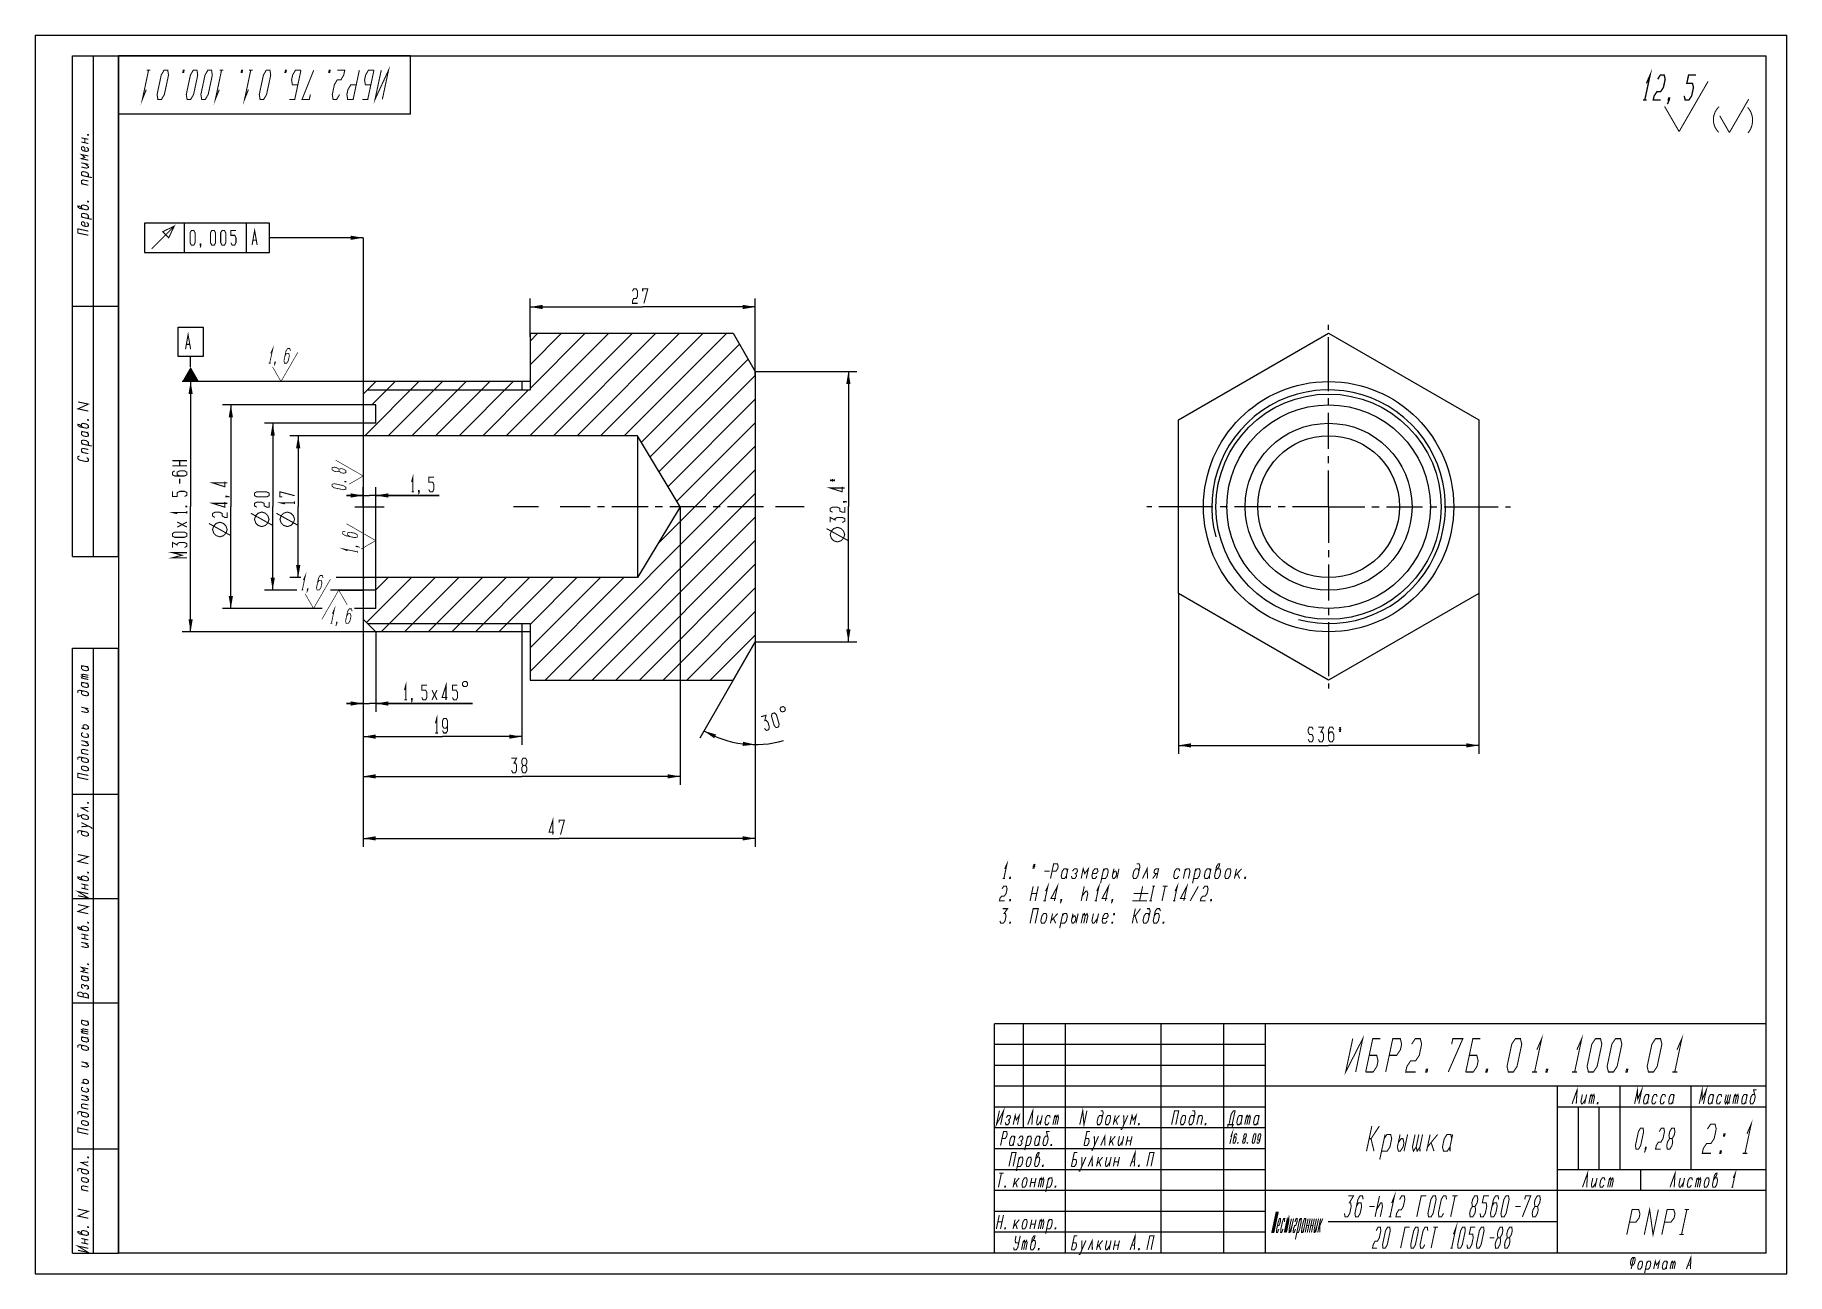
# Model space of a CAD drawing. Header units: millimetres. Extents: x 0 to 420, y 0 to 297.
import ezdxf

# ---------------------------------------------------------------- set-up
doc = ezdxf.new("R2010")
doc.units = ezdxf.units.MM
doc.header["$LTSCALE"] = 23.1
doc.linetypes.add('CENTER', pattern=[0.6, 0.375, -0.075, 0.075, -0.075])
doc.layers.get('0').update_dxf_attribs({"linetype": 'CONTINUOUS'})
for name, color, linetype in [('ALL_AXIS', 7, 'CONTINUOUS'), ('ALL_CHAMFER', 7, 'CONTINUOUS'), ('ALL_DIMENSIONS', 7, 'CONTINUOUS'), ('ALL_GTOL', 7, 'CONTINUOUS'), ('ALL_HOLE', 7, 'CONTINUOUS'), ('ALL_SURF_FIN', 7, 'CONTINUOUS')]:
    doc.layers.add(name, color=color, linetype=linetype)
doc.styles.get("Standard").update_dxf_attribs({"font": 'txt', "width": 0.7})
doc.dimstyles.new('DIMSTYLE_1', dxfattribs={"dimtxt": 3.5, "dimasz": 3, "dimexe": 0.18, "dimexo": 0.0625, "dimgap": 0.09, "dimtad": 1, "dimdec": 5, "dimlfac": 0.5, "dimdsep": 46, "dimtxsty": 'STANDARD', "dimblk": '_FILLED', "dimblk1": '_FILLED', "dimblk2": '_FILLED', "dimcen": 0.09, "dimadec": 0, "dimazin": 0, "dimtp": 0.2, "dimtm": 0.2, "dimtfac": 1, "dimtdec": 5, "dimtofl": 0, "dimtmove": 0, "dimatfit": 3, "dimldrblk": '_FILLED', "dimfxl": 1, "dimtolj": 1, "dimarcsym": 0})
doc.dimstyles.new('DIMSTYLE_2', dxfattribs={"dimtxt": 3.5, "dimasz": 3, "dimexe": 0.18, "dimexo": 0.0625, "dimgap": 0.09, "dimtad": 1, "dimlfac": 0.5, "dimdsep": 46, "dimtxsty": 'STANDARD', "dimblk": '_FILLED', "dimblk1": '_FILLED', "dimblk2": '_FILLED', "dimcen": 0.09, "dimadec": 0, "dimazin": 0, "dimtp": 0.3, "dimtm": 0.3, "dimtfac": 1, "dimtofl": 0, "dimtmove": 0, "dimatfit": 3, "dimldrblk": '_FILLED', "dimfxl": 1, "dimtolj": 1, "dimarcsym": 0})
doc.dimstyles.new('DIMSTYLE_3', dxfattribs={"dimtxt": 3.5, "dimasz": 3, "dimexe": 0.18, "dimexo": 0.0625, "dimgap": 0.09, "dimtad": 1, "dimlfac": 0.5, "dimdsep": 46, "dimtxsty": 'STANDARD', "dimblk": '_FILLED', "dimblk1": '_FILLED', "dimblk2": '_FILLED', "dimcen": 0.09, "dimadec": 0, "dimazin": 0, "dimtp": 0.5, "dimtm": 0.5, "dimtfac": 1, "dimtofl": 0, "dimtmove": 0, "dimatfit": 3, "dimldrblk": '_FILLED', "dimfxl": 1, "dimtolj": 1, "dimarcsym": 0})
doc.dimstyles.new('DIMSTYLE_4', dxfattribs={"dimtxt": 3.5, "dimasz": 3, "dimexe": 0.18, "dimexo": 0.0625, "dimgap": 0.09, "dimtad": 1, "dimlfac": 0.5, "dimdsep": 46, "dimtxsty": 'STANDARD', "dimblk": '_FILLED', "dimblk1": '_FILLED', "dimblk2": '_FILLED', "dimcen": 0.09, "dimadec": 0, "dimazin": 0, "dimtp": 0.2, "dimtm": 0.2, "dimtfac": 1, "dimtofl": 0, "dimtmove": 0, "dimatfit": 3, "dimldrblk": '_FILLED', "dimfxl": 1, "dimtolj": 1, "dimarcsym": 0})
doc.dimstyles.new('DIMSTYLE_5', dxfattribs={"dimtxt": 3.5, "dimasz": 3, "dimexe": 0.18, "dimexo": 0.0625, "dimgap": 0.09, "dimtad": 1, "dimdec": 5, "dimlfac": 0.5, "dimdsep": 46, "dimtxsty": 'STANDARD', "dimblk": '_FILLED', "dimblk1": '_FILLED', "dimblk2": '_FILLED', "dimcen": 0.09, "dimadec": 0, "dimazin": 0, "dimtp": 0.1, "dimtm": 0.1, "dimtfac": 1, "dimtdec": 5, "dimtofl": 0, "dimtmove": 0, "dimatfit": 3, "dimldrblk": '_FILLED', "dimfxl": 1, "dimtolj": 1, "dimarcsym": 0})
doc.dimstyles.new('DIMSTYLE_6', dxfattribs={"dimtxt": 3.5, "dimasz": 3, "dimexe": 0.18, "dimexo": 0.0625, "dimgap": 0.09, "dimtad": 1, "dimdec": 5, "dimlfac": 0.5, "dimdsep": 46, "dimtxsty": 'STANDARD', "dimblk": '_FILLED', "dimblk1": '_FILLED', "dimblk2": '_FILLED', "dimcen": 0.09, "dimadec": 0, "dimazin": 0, "dimtp": 0.3, "dimtm": 0.3, "dimtfac": 1, "dimtdec": 5, "dimtofl": 0, "dimtmove": 0, "dimatfit": 3, "dimldrblk": '_FILLED', "dimfxl": 1, "dimtolj": 1, "dimarcsym": 0})
doc.dimstyles.get("Standard").update_dxf_attribs({"dimtxt": 3.5, "dimasz": 3, "dimexe": 0.18, "dimexo": 0.0625, "dimgap": 0.09, "dimtad": 1, "dimdec": 5, "dimdsep": 46, "dimtxsty": 'STANDARD', "dimblk": '_FILLED', "dimblk1": '_FILLED', "dimblk2": '_FILLED', "dimcen": 0.09, "dimadec": 0, "dimazin": 0, "dimtol": 1, "dimtp": 1e-05, "dimtm": 1e-05, "dimtfac": 1, "dimtdec": 5, "dimtofl": 0, "dimtmove": 0, "dimatfit": 3, "dimldrblk": '_FILLED', "dimfxl": 1, "dimtolj": 1, "dimarcsym": 0})

msp = doc.modelspace()

# ---------------------------------------------------------------- blocks, each defined once
blk = doc.blocks.new('_FILLED')
at = {"color": 0, "linetype": 'BYBLOCK'}
blk.add_solid([(0, 0), (-1, 0.17), (-1, -0.17)], dxfattribs=at)
blk = doc.blocks.new('*D0')
at = {"layer": 'ALL_DIMENSIONS', "color": 2, "linetype": 'CONTINUOUS'}
for p, q in [((118.67, 224.63), (118.67, 233.81)), ((118.67, 231.81), (145.67, 231.81)), ((172.67, 231.81), (145.67, 231.81)), ((172.67, 215.09), (172.67, 233.81))]:
    blk.add_line(p, q, dxfattribs=at)
at = {"layer": 'ALL_DIMENSIONS', "color": 2, "linetype": 'CONTINUOUS', "xscale": 3, "yscale": 3, "zscale": 3, "rotation": 180}
blk.add_blockref('_FILLED', (118.67, 231.81), dxfattribs=at)
at = {"layer": 'ALL_DIMENSIONS', "color": 2, "linetype": 'CONTINUOUS', "xscale": 3, "yscale": 3, "zscale": 3}
blk.add_blockref('_FILLED', (172.67, 231.81), dxfattribs=at)
blk = doc.blocks.new('*D1')
at = {"layer": 'ALL_DIMENSIONS', "color": 2, "linetype": 'CONTINUOUS'}
for p, q in [((274.11, 163.15), (274.11, 124.71)), ((346.11, 163.15), (346.11, 124.71)), ((274.11, 126.71), (310.11, 126.71)), ((346.11, 126.71), (310.11, 126.71))]:
    blk.add_line(p, q, dxfattribs=at)
at = {"layer": 'ALL_DIMENSIONS', "color": 2, "linetype": 'CONTINUOUS', "xscale": 3, "yscale": 3, "zscale": 3, "rotation": 180}
blk.add_blockref('_FILLED', (274.11, 126.71), dxfattribs=at)
at = {"layer": 'ALL_DIMENSIONS', "color": 2, "linetype": 'CONTINUOUS', "xscale": 3, "yscale": 3, "zscale": 3}
blk.add_blockref('_FILLED', (346.11, 126.71), dxfattribs=at)
blk = doc.blocks.new('*D2')
at = {"layer": 'ALL_DIMENSIONS', "color": 2, "linetype": 'CONTINUOUS'}
for q in [(159.35, 128.47), (172.67, 124.9)]:
    blk.add_line((172.67, 151.54), q, dxfattribs=at)
blk.add_arc((172.67, 151.54), 24.64, 240, 285.9695, dxfattribs=at)
for points in [[(163.26, 129.31), (160.35, 130.2), (162.82, 128.41)], [(169.65, 126.58), (172.67, 126.9), (169.71, 127.58)]]:
    blk.add_solid(points, dxfattribs=at)
blk = doc.blocks.new('*D3')
at = {"layer": 'ALL_DIMENSIONS', "color": 2, "linetype": 'CONTINUOUS'}
for p, q in [((172.67, 216.34), (196.99, 216.34)), ((194.99, 216.34), (194.99, 183.94)), ((194.99, 151.54), (194.99, 183.94)), ((172.67, 151.54), (196.99, 151.54))]:
    blk.add_line(p, q, dxfattribs=at)
at = {"layer": 'ALL_DIMENSIONS', "color": 2, "linetype": 'CONTINUOUS', "xscale": 3, "yscale": 3, "zscale": 3}
for p, rotation in [((194.99, 216.34), 90), ((194.99, 151.54), 270)]:
    blk.add_blockref('_FILLED', p, dxfattribs=dict(at, rotation=rotation))
blk = doc.blocks.new('*D4')
at = {"layer": 'ALL_DIMENSIONS', "color": 2, "linetype": 'CONTINUOUS'}
for p, q in [((118.67, 213.94), (35.3, 213.94)), ((37.3, 213.94), (37.3, 183.94)), ((37.3, 153.94), (37.3, 183.94)), ((118.67, 153.94), (35.3, 153.94))]:
    blk.add_line(p, q, dxfattribs=at)
at = {"layer": 'ALL_DIMENSIONS', "color": 2, "linetype": 'CONTINUOUS', "xscale": 3, "yscale": 3, "zscale": 3}
for p, rotation in [((37.3, 213.94), 90), ((37.3, 153.94), 270)]:
    blk.add_blockref('_FILLED', p, dxfattribs=dict(at, rotation=rotation))
blk = doc.blocks.new('SF6_BL0', base_point=(59.5, 217.89))
at = {"layer": 'ALL_SURF_FIN', "color": 2, "linetype": 'CONTINUOUS'}
for points, const_width in [([(56.49, 220.68), (57.01, 221.84), (56.26, 218.34)], 0.194), ([(56, 218.34), (56.52, 218.34)], 0.194), ([(57.57, 218.34), (57.44, 218.34), (57.5, 218.64), (57.64, 218.64), (57.57, 218.34), (57.32, 217.76)], 0.194), ([(58.96, 213.94), (63.01, 220.95)], 0.146), ([(61.21, 221.26), (61.07, 221.84), (60.55, 221.84), (60.16, 221.26), (59.67, 218.93), (59.8, 218.34), (60.33, 218.34), (60.72, 218.93), (60.96, 220.09), (60.83, 220.68), (60.3, 220.68), (59.91, 220.09)], 0.194), ([(58.96, 213.94), (56.93, 217.46)], 0.146)]:
    blk.add_lwpolyline(points, dxfattribs=dict(at, const_width=const_width))
blk = doc.blocks.new('*D5')
at = {"layer": 'ALL_DIMENSIONS', "color": 2, "linetype": 'CONTINUOUS'}
for p, q in [((79.19, 200.94), (61.09, 200.94)), ((63.09, 200.94), (63.09, 183.94)), ((63.09, 166.94), (63.09, 183.94)), ((63.7, 166.94), (61.09, 166.94)), ((79.41, 166.94), (72.2, 166.94))]:
    blk.add_line(p, q, dxfattribs=at)
at = {"layer": 'ALL_DIMENSIONS', "color": 2, "linetype": 'CONTINUOUS', "xscale": 3, "yscale": 3, "zscale": 3}
for p, rotation in [((63.09, 200.94), 90), ((63.09, 166.94), 270)]:
    blk.add_blockref('_FILLED', p, dxfattribs=dict(at, rotation=rotation))
blk = doc.blocks.new('*D6')
at = {"layer": 'ALL_DIMENSIONS', "color": 2, "linetype": 'CONTINUOUS'}
for p, q in [((154.67, 183.94), (154.67, 117.28)), ((78.67, 157.67), (78.67, 117.28)), ((78.67, 119.28), (116.67, 119.28)), ((154.67, 119.28), (116.67, 119.28))]:
    blk.add_line(p, q, dxfattribs=at)
at = {"layer": 'ALL_DIMENSIONS', "color": 2, "linetype": 'CONTINUOUS', "xscale": 3, "yscale": 3, "zscale": 3, "rotation": 180}
blk.add_blockref('_FILLED', (78.67, 119.28), dxfattribs=at)
at = {"layer": 'ALL_DIMENSIONS', "color": 2, "linetype": 'CONTINUOUS', "xscale": 3, "yscale": 3, "zscale": 3}
blk.add_blockref('_FILLED', (154.67, 119.28), dxfattribs=at)
blk = doc.blocks.new('*D7')
at = {"layer": 'ALL_DIMENSIONS', "color": 2, "linetype": 'CONTINUOUS'}
for p, q in [((78.67, 156.82), (78.67, 134.75)), ((81.67, 153.85), (81.67, 134.75)), ((78.67, 136.75), (74.67, 136.75)), ((74.67, 136.75), (80.17, 136.75)), ((104.84, 136.75), (80.17, 136.75)), ((81.67, 136.75), (104.84, 136.75))]:
    blk.add_line(p, q, dxfattribs=at)
at = {"layer": 'ALL_DIMENSIONS', "color": 2, "linetype": 'CONTINUOUS', "xscale": 3, "yscale": 3, "zscale": 3}
blk.add_blockref('_FILLED', (78.67, 136.75), dxfattribs=at)
at = {"layer": 'ALL_DIMENSIONS', "color": 2, "linetype": 'CONTINUOUS', "xscale": 3, "yscale": 3, "zscale": 3, "rotation": 180}
blk.add_blockref('_FILLED', (81.67, 136.75), dxfattribs=at)
blk = doc.blocks.new('*D8')
at = {"layer": 'ALL_DIMENSIONS', "color": 2, "linetype": 'CONTINUOUS'}
for p, q in [((78.67, 203.94), (54.98, 203.94)), ((56.98, 203.94), (56.98, 183.94)), ((56.98, 163.94), (56.98, 183.94)), ((62.76, 163.94), (54.98, 163.94)), ((78.67, 163.94), (70.82, 163.94))]:
    blk.add_line(p, q, dxfattribs=at)
at = {"layer": 'ALL_DIMENSIONS', "color": 2, "linetype": 'CONTINUOUS', "xscale": 3, "yscale": 3, "zscale": 3}
for p, rotation in [((56.98, 203.94), 90), ((56.98, 163.94), 270)]:
    blk.add_blockref('_FILLED', p, dxfattribs=dict(at, rotation=rotation))
blk = doc.blocks.new('*D9')
at = {"layer": 'ALL_DIMENSIONS', "color": 2, "linetype": 'CONTINUOUS'}
for p, q in [((78.67, 208.34), (44.94, 208.34)), ((46.94, 208.34), (46.94, 183.94)), ((46.94, 159.54), (46.94, 183.94)), ((68.86, 159.54), (44.94, 159.54)), ((78.7, 159.54), (76.56, 159.54))]:
    blk.add_line(p, q, dxfattribs=at)
at = {"layer": 'ALL_DIMENSIONS', "color": 2, "linetype": 'CONTINUOUS', "xscale": 3, "yscale": 3, "zscale": 3}
for p, rotation in [((46.94, 208.34), 90), ((46.94, 159.54), 270)]:
    blk.add_blockref('_FILLED', p, dxfattribs=dict(at, rotation=rotation))
blk = doc.blocks.new('SF5_BL1', base_point=(67.31, 163.49))
at = {"layer": 'ALL_SURF_FIN', "color": 2, "linetype": 'CONTINUOUS'}
for points, const_width in [([(64.3, 166.28), (64.81, 167.44), (64.07, 163.94)], 0.194), ([(63.81, 163.94), (64.33, 163.94)], 0.194), ([(65.38, 163.94), (65.25, 163.94), (65.31, 164.24), (65.45, 164.24), (65.38, 163.94), (65.13, 163.36)], 0.194), ([(66.77, 159.54), (70.82, 166.55)], 0.146), ([(69.02, 166.86), (68.88, 167.44), (68.36, 167.44), (67.97, 166.86), (67.48, 164.53), (67.61, 163.94), (68.14, 163.94), (68.53, 164.53), (68.77, 165.69), (68.64, 166.28), (68.11, 166.28), (67.72, 165.69)], 0.194), ([(66.77, 159.54), (64.73, 163.06)], 0.146)]:
    blk.add_lwpolyline(points, dxfattribs=dict(at, const_width=const_width))
blk = doc.blocks.new('*D10')
at = {"layer": 'ALL_DIMENSIONS', "color": 2, "linetype": 'CONTINUOUS'}
for p, q in [((78.67, 156.94), (78.67, 126.81)), ((116.67, 153.94), (116.67, 126.81)), ((78.67, 128.81), (97.67, 128.81)), ((116.67, 128.81), (97.67, 128.81))]:
    blk.add_line(p, q, dxfattribs=at)
at = {"layer": 'ALL_DIMENSIONS', "color": 2, "linetype": 'CONTINUOUS', "xscale": 3, "yscale": 3, "zscale": 3, "rotation": 180}
blk.add_blockref('_FILLED', (78.67, 128.81), dxfattribs=at)
at = {"layer": 'ALL_DIMENSIONS', "color": 2, "linetype": 'CONTINUOUS', "xscale": 3, "yscale": 3, "zscale": 3}
blk.add_blockref('_FILLED', (116.67, 128.81), dxfattribs=at)
blk = doc.blocks.new('*D11')
at = {"layer": 'ALL_DIMENSIONS', "color": 2, "linetype": 'CONTINUOUS'}
for p, q in [((78.67, 163.94), (78.67, 102.42)), ((172.67, 151.54), (172.67, 102.42)), ((78.67, 104.42), (125.67, 104.42)), ((172.67, 104.42), (125.67, 104.42))]:
    blk.add_line(p, q, dxfattribs=at)
at = {"layer": 'ALL_DIMENSIONS', "color": 2, "linetype": 'CONTINUOUS', "xscale": 3, "yscale": 3, "zscale": 3, "rotation": 180}
blk.add_blockref('_FILLED', (78.67, 104.42), dxfattribs=at)
at = {"layer": 'ALL_DIMENSIONS', "color": 2, "linetype": 'CONTINUOUS', "xscale": 3, "yscale": 3, "zscale": 3}
blk.add_blockref('_FILLED', (172.67, 104.42), dxfattribs=at)
blk = doc.blocks.new('*D12')
at = {"layer": 'ALL_DIMENSIONS', "color": 2, "linetype": 'CONTINUOUS'}
for p, q in [((78.67, 186.62), (74.67, 186.62)), ((74.67, 186.62), (80.17, 186.62)), ((78.67, 183.94), (78.67, 188.62)), ((96.85, 186.62), (80.17, 186.62)), ((81.67, 163.94), (81.67, 188.62)), ((81.67, 186.62), (96.85, 186.62))]:
    blk.add_line(p, q, dxfattribs=at)
at = {"layer": 'ALL_DIMENSIONS', "color": 2, "linetype": 'CONTINUOUS', "xscale": 3, "yscale": 3, "zscale": 3}
blk.add_blockref('_FILLED', (78.67, 186.62), dxfattribs=at)
at = {"layer": 'ALL_DIMENSIONS', "color": 2, "linetype": 'CONTINUOUS', "xscale": 3, "yscale": 3, "zscale": 3, "rotation": 180}
blk.add_blockref('_FILLED', (81.67, 186.62), dxfattribs=at)
blk = doc.blocks.new('SYM_0_BL2', base_point=(398.14, 279.95))
at = {"color": 2, "linetype": 'CONTINUOUS'}
for points, const_width in [([(386.31, 285.42), (387.19, 287.42), (385.91, 281.42)], 0.333), ([(389, 286.42), (389.66, 287.42), (390.56, 287.42), (390.8, 286.42), (390.38, 284.42), (389.71, 283.42), (388.81, 283.42), (388.15, 282.42), (387.94, 281.42), (389.74, 281.42)], 0.333), ([(394.14, 273.86), (401.08, 285.88)], 0.25), ([(395.35, 282.42), (395.59, 281.42), (396.49, 281.42), (397.15, 282.42), (397.58, 284.42), (397.34, 285.42), (395.99, 285.42), (396.41, 287.42), (398.21, 287.42)], 0.333), ([(385.46, 281.42), (386.36, 281.42)], 0.333), ([(391.76, 281.42), (391.54, 281.42), (391.65, 281.92), (391.87, 281.92), (391.76, 281.42), (391.33, 280.42)], 0.333), ([(406.2, 273.62), (410.82, 281.63)], 0.25), ([(394.14, 273.86), (390.65, 279.91)], 0.25), ([(406.2, 273.62), (403.87, 277.65)], 0.25)]:
    blk.add_lwpolyline(points, dxfattribs=dict(at, const_width=const_width))
at = {"color": 2, "linetype": 'CONTINUOUS', "const_width": 0.25}
for points in [[(403.73, 279.83, 0.433164), (403.66, 273.66)], [(410.63, 273.51, 0.372459), (410.58, 279.67)]]:
    blk.add_lwpolyline(points, format="xyb", dxfattribs=at)
blk = doc.blocks.new('SF1_BL3', base_point=(74.94, 191.55))
at = {"layer": 'ALL_SURF_FIN', "color": 2, "linetype": 'CONTINUOUS'}
for points, const_width in [([(72.86, 192.93), (72.31, 193.3), (71.76, 193.41), (71.21, 193.28), (71.21, 192.79), (71.76, 192.42), (72.31, 192.3), (72.86, 192.43)], 0.184), ([(78.67, 191.29), (72.06, 195.11)], 0.138), ([(74.51, 188.12), (73.96, 187.99), (71.76, 188.45), (71.21, 188.82), (71.21, 189.31), (71.76, 189.45), (73.96, 188.98), (74.51, 188.61), (74.51, 188.12)], 0.184), ([(74.51, 192.08), (74.51, 192.58), (73.96, 192.94), (73.41, 193.06), (72.86, 192.93), (72.86, 192.43), (73.41, 192.07), (73.96, 191.95), (74.51, 192.08)], 0.184), ([(74.51, 189.98), (74.51, 189.85), (74.24, 189.91), (74.24, 190.03), (74.51, 189.98)], 0.184), ([(78.67, 191.29), (75.34, 189.36)], 0.138)]:
    blk.add_lwpolyline(points, dxfattribs=dict(at, const_width=const_width))
blk = doc.blocks.new('SF3_BL4', base_point=(72.38, 159.65))
at = {"layer": 'ALL_SURF_FIN', "color": 2, "linetype": 'CONTINUOUS'}
for points, const_width in [([(72.81, 163.94), (68.76, 156.93)], 0.146), ([(72.81, 163.94), (74.84, 160.41)], 0.146), ([(71.28, 158.29), (71.79, 159.45), (71.05, 155.95)], 0.194), ([(70.78, 155.95), (71.31, 155.95)], 0.194), ([(72.36, 155.95), (72.23, 155.95), (72.29, 156.24), (72.42, 156.24), (72.36, 155.95), (72.1, 155.37)], 0.194), ([(76, 158.87), (75.86, 159.45), (75.33, 159.45), (74.95, 158.87), (74.45, 156.54), (74.59, 155.95), (75.11, 155.95), (75.5, 156.54), (75.75, 157.7), (75.61, 158.29), (75.09, 158.29), (74.7, 157.7)], 0.194)]:
    blk.add_lwpolyline(points, dxfattribs=dict(at, const_width=const_width))
blk = doc.blocks.new('SF4_BL5', base_point=(77.72, 176.35))
at = {"layer": 'ALL_SURF_FIN', "color": 2, "linetype": 'CONTINUOUS'}
for points, const_width in [([(74.35, 178.06), (73.77, 177.92), (73.77, 177.4), (74.35, 177.01), (76.68, 176.51), (77.27, 176.65), (77.27, 177.18), (76.68, 177.56), (75.52, 177.81), (74.93, 177.67), (74.93, 177.15), (75.52, 176.76)], 0.194), ([(81.67, 175.81), (74.67, 179.85)], 0.146), ([(74.93, 173.34), (73.77, 173.85), (77.27, 173.11)], 0.194), ([(77.27, 174.42), (77.27, 174.29), (76.98, 174.35), (76.98, 174.48), (77.27, 174.42), (77.85, 174.17)], 0.194), ([(77.27, 172.85), (77.27, 173.37)], 0.194), ([(81.67, 175.81), (78.15, 173.77)], 0.146)]:
    blk.add_lwpolyline(points, dxfattribs=dict(at, const_width=const_width))

# ---------------------------------------------------------------- dimensions: what is measured, and where the dimension line sits
at = {"layer": 'ALL_DIMENSIONS', "color": 2, "linetype": 'CONTINUOUS'}
for base, p1, p2, dimstyle, picture, middle in [((172.67427, 231.806719), (118.67427, 224.626524), (172.67427, 215.090991), 'DIMSTYLE_1', '*D0', (143.22427, 232.681719)), ((81.67427, 186.6173), (78.67427, 183.9375), (81.67427, 163.9375), 'DIMSTYLE_5', '*D12', (89.502797, 187.4923)), ((154.67427, 119.283305), (78.67427, 157.665893), (154.67427, 183.9375), 'DIMSTYLE_2', '*D6', (114.22427, 120.158305)), ((116.67427, 128.807459), (78.67427, 156.9375), (116.67427, 153.9375), 'DIMSTYLE_1', '*D10', (95.22427, 129.682459))]:
    dim = msp.add_linear_dim(base=base, p1=p1, p2=p2, dimstyle=dimstyle, dxfattribs=at)
    dim.commit()
    dim.dimension.update_dxf_attribs({"geometry": picture, "text_midpoint": middle, "dimtype": 160})
for base, p1, p2, angle, text, dimstyle, picture, middle in [((194.989904, 151.5375), (172.67427, 216.3375), (172.67427, 151.5375), 270, '%%c<>*', 'DIMSTYLE_2', '*D3', (194.114904, 175.479167)), ((37.300072, 153.9375), (118.67427, 213.9375), (118.67427, 153.9375), 270, 'М<>х1.5-6Н', 'DIMSTYLE_4', '*D4', (36.425072, 171.6875)), ((46.935996, 159.5375), (78.67427, 208.3375), (78.698784, 159.5375), 270, '%%c<>', 'DIMSTYLE_1', '*D9', (46.060996, 176.704167)), ((56.982029, 203.9375), (78.67427, 163.9375), (78.67427, 203.9375), 90, '%%c<>', 'DIMSTYLE_4', '*D8', (56.107029, 179.154167)), ((63.092302, 200.9375), (79.405204, 166.9375), (79.193303, 200.9375), 90, '%%c<>', 'DIMSTYLE_1', '*D5', (62.217302, 179.154167))]:
    dim = msp.add_linear_dim(base=base, p1=p1, p2=p2, angle=angle, text=text, dimstyle=dimstyle, dxfattribs=at)
    dim.commit()
    dim.dimension.update_dxf_attribs({"geometry": picture, "text_midpoint": middle, "dimtype": 160})
dim = msp.add_linear_dim(base=(78.67427, 104.423088), p1=(172.67427, 151.5375), p2=(78.67427, 163.9375), angle=180, dimstyle='DIMSTYLE_6', dxfattribs=at)
dim.commit()
dim.dimension.update_dxf_attribs({"geometry": '*D11', "text_midpoint": (123.22427, 105.298088), "dimtype": 160})
for base, p1, p2, text, dimstyle, picture, middle in [((346.113276, 126.714491), (274.113276, 163.15289), (346.113276, 163.15289), 'S<>*', 'DIMSTYLE_2', '*D1', (305.213276, 127.589491)), ((81.67427, 136.746363), (78.67427, 156.81829), (81.67427, 153.85168), '<>х45%%d', 'DIMSTYLE_5', '*D7', (87.802696, 137.621363))]:
    dim = msp.add_linear_dim(base=base, p1=p1, p2=p2, text=text, dimstyle=dimstyle, dxfattribs=at)
    dim.commit()
    dim.dimension.update_dxf_attribs({"geometry": picture, "text_midpoint": middle, "dimtype": 160})
dim = msp.add_angular_dim_2l(base=(166.297003, 127.737216), line1=((172.67427, 124.897633), (172.67427, 151.5375)), line2=((172.67427, 151.5375), (159.354337, 128.466698)), dimstyle='DIMSTYLE_3', dxfattribs=at)
dim.commit()
dim.dimension.update_dxf_attribs({"geometry": '*D2', "text_midpoint": (175.013308, 130.21842), "dimtype": 162})

# ---------------------------------------------------------------- linework, layer by layer
at = {"color": 7, "linetype": 'CONTINUOUS'}
for p, q in [((0, 297), (0, 0)), ((0, 297), (420, 297)), ((420, 0), (420, 297)), ((9, 172), (9, 292)), ((9, 292), (20, 292)), ((14, 172), (14, 292)), ((20, 172), (20, 292)), ((90, 292), (20, 292)), ((20, 278), (20, 292)), ((20, 292), (20, 5)), ((20, 292), (415, 292)), ((90, 278), (90, 292)), ((415, 5), (415, 292)), ((90, 278), (20, 278)), ((9, 232), (20, 232)), ((118.67427, 225.506719), (118.67427, 211.9375)), ((118.67427, 225.506719), (167.380419, 225.506719)), ((167.380419, 225.506719), (172.67427, 216.3375)), ((274.113276, 204.72211), (310.113276, 225.506719)), ((310.113276, 225.506719), (346.113276, 204.72211)), ((172.67427, 216.3375), (172.67427, 151.5375)), ((78.67427, 210.9375), (81.67427, 213.9375)), ((78.67427, 210.9375), (78.67427, 156.9375)), ((116.67427, 213.9375), (81.67427, 213.9375)), ((116.67427, 213.9375), (116.67427, 211.9375)), ((116.67427, 211.9375), (118.67427, 211.9375)), ((81.67427, 208.3375), (78.67427, 208.3375)), ((81.67427, 203.9375), (81.67427, 208.3375)), ((81.67427, 203.9375), (78.67427, 203.9375)), ((274.113276, 163.15289), (274.113276, 204.72211)), ((346.113276, 204.72211), (346.113276, 163.15289)), ((144.45964, 200.9375), (78.67427, 200.9375)), ((144.45964, 200.9375), (144.45964, 166.9375)), ((154.67427, 183.9375), (144.45964, 200.9375)), ((154.67427, 183.9375), (144.45964, 166.9375)), ((9, 172), (20, 172)), ((144.45964, 166.9375), (78.67427, 166.9375)), ((81.67427, 163.9375), (78.67427, 163.9375)), ((81.67427, 159.5375), (81.67427, 163.9375)), ((310.113276, 142.368281), (274.113276, 163.15289)), ((346.113276, 163.15289), (310.113276, 142.368281)), ((81.67427, 159.5375), (78.67427, 159.5375)), ((78.67427, 156.9375), (81.67427, 153.9375)), ((116.67427, 155.9375), (118.67427, 155.9375)), ((116.67427, 155.9375), (116.67427, 153.9375)), ((118.67427, 155.9375), (118.67427, 142.368281)), ((116.67427, 153.9375), (81.67427, 153.9375)), ((167.380419, 142.368281), (172.67427, 151.5375)), ((9, 5), (9, 150)), ((9, 150), (20, 150)), ((14, 5), (14, 150)), ((20, 5), (20, 150)), ((118.67427, 142.368281), (167.380419, 142.368281)), ((9, 115), (20, 115)), ((9, 90), (20, 90)), ((9, 65), (20, 65)), ((415, 60), (230, 60)), ((230, 5), (230, 60)), ((237, 35), (237, 60)), ((247, 5), (247, 60)), ((270, 5), (270, 60)), ((285, 5), (285, 60)), ((295, 5), (295, 60)), ((415, 5), (415, 60)), ((295, 55), (230, 55)), ((295, 50), (230, 50)), ((415, 45), (230, 45)), ((365, 5), (365, 45)), ((380, 25), (380, 45)), ((397, 25), (397, 45)), ((295, 40), (230, 40)), ((415, 40), (365, 40)), ((370, 25), (370, 40)), ((375, 25), (375, 40)), ((295, 35), (230, 35)), ((9, 30), (20, 30)), ((295, 30), (230, 30)), ((295, 25), (230, 25)), ((415, 25), (365, 25)), ((385, 20), (385, 25)), ((415, 20), (230, 20)), ((295, 15), (230, 15)), ((295, 10), (230, 10)), ((365, 12.5), (310, 12.5)), ((9, 5), (20, 5)), ((415, 5), (20, 5)), ((415, 5), (230, 5)), ((0, 0), (420, 0))]:
    msp.add_line(p, q, dxfattribs=at)
at = {"color": 2, "linetype": 'CONTINUOUS'}
for p, q in [((112.969829, 200.9375), (137.539048, 225.506719)), ((118.626683, 200.9375), (143.195902, 225.506719)), ((118.67427, 223.612504), (120.568485, 225.506719)), ((118.67427, 217.95565), (126.225339, 225.506719)), ((118.67427, 212.298796), (131.882194, 225.506719)), ((124.283537, 200.9375), (148.852756, 225.506719)), ((129.940391, 200.9375), (154.509611, 225.506719)), ((135.597246, 200.9375), (160.166465, 225.506719)), ((141.2541, 200.9375), (165.823319, 225.506719)), ((145.379706, 199.406252), (168.881033, 222.907579)), ((147.502927, 195.872619), (170.951586, 219.321277)), ((149.626148, 192.338986), (172.67427, 215.387108)), ((79.028703, 200.9375), (92.028703, 213.9375)), ((79.67427, 211.9375), (116.67427, 211.9375)), ((80.771849, 208.3375), (86.371849, 213.9375)), ((84.685557, 200.9375), (97.685557, 213.9375)), ((90.342412, 200.9375), (103.342412, 213.9375)), ((95.999266, 200.9375), (108.999266, 213.9375)), ((101.65612, 200.9375), (114.65612, 213.9375)), ((107.312974, 200.9375), (118.312974, 211.9375)), ((151.749369, 188.805352), (172.67427, 209.730253)), ((153.87259, 185.271719), (172.67427, 204.073399)), ((149.373858, 175.116132), (172.67427, 198.416545)), ((122.28286, 142.368281), (172.67427, 192.759691)), ((127.939714, 142.368281), (172.67427, 187.102836)), ((133.596569, 142.368281), (172.67427, 181.445982)), ((139.253423, 142.368281), (172.67427, 175.789128)), ((144.910277, 142.368281), (172.67427, 170.132274)), ((78.67427, 166.641942), (78.969829, 166.9375)), ((79.478904, 156.132867), (90.283537, 166.9375)), ((81.626683, 163.9375), (84.626683, 166.9375)), ((82.940391, 153.9375), (95.940391, 166.9375)), ((88.597246, 153.9375), (101.597246, 166.9375)), ((94.2541, 153.9375), (107.2541, 166.9375)), ((99.910954, 153.9375), (112.910954, 166.9375)), ((105.567808, 153.9375), (118.567808, 166.9375)), ((111.224663, 153.9375), (124.224663, 166.9375)), ((118.67427, 155.730253), (129.881517, 166.9375)), ((118.67427, 150.073399), (135.538371, 166.9375)), ((118.67427, 144.416545), (141.195225, 166.9375)), ((150.567131, 142.368281), (172.67427, 164.475419)), ((79.67427, 155.9375), (116.67427, 155.9375)), ((156.223986, 142.368281), (172.67427, 158.818565)), ((161.88084, 142.368281), (172.67427, 153.161711))]:
    msp.add_line(p, q, dxfattribs=at)
at = {"color": 2, "linetype": 'CONTINUOUS', "const_width": 0.25}
for points in [[(26.664319, 283.911522), (25.730854, 281.578195), (27.218751, 288.578203)], [(27.65625, 288.578203), (26.78125, 288.578203)], [(31.812501, 288.578203), (32.002018, 287.411514), (31.010088, 282.744858), (30.324604, 281.578195), (29.449603, 281.578195), (29.260085, 282.744858), (30.252016, 287.411514), (30.9375, 288.578203), (31.812501, 288.578203)], [(35.53125, 288.578203), (35.750001, 288.578203), (35.626008, 287.994858), (35.407257, 287.994858), (35.53125, 288.578203)], [(38.8125, 288.578203), (39.002017, 287.411514), (38.010087, 282.744858), (37.324603, 281.578195), (36.449605, 281.578195), (36.260088, 282.744858), (37.252018, 287.411514), (37.937498, 288.578203), (38.8125, 288.578203)], [(42.312501, 288.578203), (42.502018, 287.411514), (41.510088, 282.744858), (40.824604, 281.578195), (39.949603, 281.578195), (39.760085, 282.744858), (40.752016, 287.411514), (41.4375, 288.578203), (42.312501, 288.578203)], [(44.164321, 283.911522), (43.230853, 281.578195), (44.71875, 288.578203)], [(45.156248, 288.578203), (44.281251, 288.578203)], [(49.531251, 288.578203), (49.749998, 288.578203), (49.62601, 287.994858), (49.407258, 287.994858), (49.531251, 288.578203)], [(51.16432, 283.911522), (50.230855, 281.578195), (51.718748, 288.578203)], [(52.156251, 288.578203), (51.28125, 288.578203)], [(56.312498, 288.578203), (56.502016, 287.411514), (55.510085, 282.744858), (54.824605, 281.578195), (53.949601, 281.578195), (53.76009, 282.744858), (54.752014, 287.411514), (55.437501, 288.578203), (56.312498, 288.578203)], [(60.031251, 288.578203), (60.249998, 288.578203), (60.12601, 287.994858), (59.907262, 287.994858), (60.031251, 288.578203)], [(63.750003, 288.578203), (62.262103, 281.578195), (60.949603, 281.578195)], [(63.750003, 288.578203), (62.437503, 288.578203), (61.752016, 287.411514), (61.504032, 286.24485), (61.69355, 285.078186), (63.00605, 285.078186)], [(66.812498, 288.578203), (64.012105, 281.578195), (65.762101, 281.578195), (66.010085, 282.744858)], [(70.531251, 288.578203), (70.749998, 288.578203), (70.62601, 287.994858), (70.407262, 287.994858), (70.531251, 288.578203)], [(73.010088, 282.744858), (72.324601, 281.578195), (71.449603, 281.578195), (71.260085, 282.744858), (71.756054, 285.078186), (72.441534, 286.24485), (73.316532, 286.24485), (74.002018, 287.411514), (74.250003, 288.578203), (72.500001, 288.578203)], [(77.750001, 288.578203), (76.262101, 281.578195), (74.949601, 281.578195), (74.76009, 282.744858), (75.008068, 283.911522), (75.693554, 285.078186), (77.006054, 285.078186)], [(81.249998, 288.578203), (79.762105, 281.578195), (78.449605, 281.578195)], [(81.249998, 288.578203), (79.937498, 288.578203), (79.252018, 287.411514), (79.004034, 286.24485), (79.193552, 285.078186), (80.506052, 285.078186)], [(83.262103, 281.578195), (84.750003, 288.578203), (81.512101, 281.578195), (83.000001, 288.578203)], [(12.777926, 273.125002), (12.777926, 273.000007), (12.569592, 273.044279), (12.569592, 273.169274), (12.777926, 273.125002)], [(11.111259, 272.354268), (12.777926, 271.999995)], [(12.777926, 271.000009), (11.111259, 271.354255)], [(11.944593, 269.17712), (11.944593, 269.927142), (11.527926, 270.265701), (11.111259, 270.104253), (11.111259, 269.604272), (11.527926, 269.265688), (12.361259, 269.088578), (12.777926, 269.25), (12.777926, 269.750006), (12.361259, 270.088564)], [(11.944593, 271.177119), (11.944593, 272.177131)], [(12.777926, 267.000011), (11.111259, 267.354258), (11.944593, 267.677128), (11.111259, 268.35427), (12.777926, 267.999998)], [(11.111259, 266.354271), (12.777926, 265.999999)], [(11.111259, 265.354259), (12.361259, 265.088555), (12.777926, 265.250002), (12.777926, 265.499993), (11.944593, 266.177135)], [(12.777926, 262.999988), (12.777926, 263.75001), (12.361259, 264.088568), (11.527926, 264.265704), (11.111259, 264.104257), (11.111259, 263.60425), (11.527926, 263.265692)], [(13.611259, 262.822877), (11.111259, 263.35426)], [(11.527926, 261.265693), (11.111259, 261.604252), (11.111259, 262.104258), (11.527926, 262.265706), (12.777926, 262.000001)], [(12.777926, 260.999989), (11.111259, 261.354261)], [(11.527926, 255.265697), (10.694593, 255.942814), (10.277926, 256.031382), (10.277926, 255.781392), (10.694593, 255.442833), (12.361259, 255.088561), (12.777926, 255.250009), (12.777926, 255.749989), (12.361259, 256.088573), (11.527926, 256.265684), (11.111259, 256.104261), (11.111259, 255.604255)], [(12.777926, 257.125012), (12.777926, 256.999991), (12.569592, 257.044288), (12.569592, 257.169283), (12.777926, 257.125012)], [(12.777926, 252.999994), (12.777926, 253.74999), (12.361259, 254.088574), (11.527926, 254.265685), (11.111259, 254.104263), (11.111259, 253.604257), (11.527926, 253.265698)], [(13.611259, 252.822858), (11.111259, 253.354266)], [(11.944593, 251.177131), (11.944593, 251.927128), (11.527926, 252.265686), (11.111259, 252.104264), (11.111259, 251.604258), (11.527926, 251.265699), (12.361259, 251.088563), (12.777926, 251.250011), (12.777926, 251.749991), (12.361259, 252.088575)], [(12.777926, 248.999996), (10.277926, 249.531379), (10.277926, 250.531392), (12.777926, 250.000009)], [(12.777926, 206.85416), (10.277926, 207.385569), (12.777926, 208.52083), (10.277926, 209.052213)], [(11.527926, 202.911533), (10.694593, 203.58865), (10.277926, 203.677218), (10.277926, 203.427228), (10.694593, 203.088669), (12.361259, 202.734397), (12.777926, 202.895845), (12.777926, 203.395825), (12.361259, 203.734409), (11.527926, 203.91152), (11.111259, 203.750098), (11.111259, 203.250092)], [(11.111259, 202.000089), (12.361259, 201.73441), (12.777926, 201.770837)], [(11.527926, 201.911521), (11.111259, 201.750099), (11.111259, 201.250093), (11.527926, 200.911534), (12.361259, 200.734398), (12.777926, 200.895846), (12.777926, 201.395826), (12.361259, 201.73441)], [(12.777926, 204.770823), (12.777926, 204.645828), (12.569592, 204.690125), (12.569592, 204.81512), (12.777926, 204.770823)], [(12.777926, 198.645831), (12.777926, 199.395828), (12.361259, 199.734386), (11.527926, 199.911522), (11.111259, 199.7501), (11.111259, 199.250094), (11.527926, 198.911536)], [(13.611259, 198.468695), (11.111259, 199.000104)], [(11.527926, 196.911537), (11.111259, 197.250095), (11.111259, 197.750101), (11.527926, 197.911523), (12.777926, 197.645845)], [(10.694593, 196.088661), (10.277926, 195.927213), (10.277926, 195.427233), (10.694593, 195.088649), (12.361259, 194.734402), (12.777926, 194.895824), (12.777926, 195.39583), (12.361259, 195.734388)], [(12.777926, 196.645833), (11.111259, 197.000105)], [(11.527926, 143.265701), (11.111259, 143.60426), (11.527926, 143.765695), (12.777926, 143.500003)], [(11.527926, 142.765695), (11.111259, 143.104266), (11.527926, 143.265701), (12.777926, 142.999997)], [(11.111259, 145.854261), (12.361259, 145.58857), (12.777926, 145.624997)], [(11.527926, 145.765693), (11.111259, 145.604258), (11.111259, 145.104265), (11.527926, 144.765694), (12.361259, 144.588571), (12.777926, 144.750005), (12.777926, 145.249999), (12.361259, 145.58857)], [(12.777926, 142.500004), (11.111259, 142.854263)], [(11.527926, 139.765697), (11.111259, 139.604262), (11.111259, 139.104256), (11.527926, 138.765698), (12.361259, 138.588561), (12.777926, 138.749996), (12.777926, 139.250002), (12.361259, 139.588561), (10.694593, 139.94282), (10.277926, 139.781385), (10.277926, 139.281392)], [(11.111259, 141.854264), (12.361259, 141.58856), (12.777926, 141.624999)], [(11.527926, 141.765696), (11.111259, 141.604261), (11.111259, 141.104255), (11.527926, 140.765696), (12.361259, 140.58856), (12.777926, 140.749995), (12.777926, 141.250001), (12.361259, 141.58856)], [(11.111259, 135.854255), (12.777926, 135.499995)], [(11.111259, 134.854255), (12.361259, 134.588564), (12.777926, 134.749999), (12.777926, 135.000002), (11.944593, 135.677131)], [(11.111259, 130.854258), (12.361259, 130.588566), (12.777926, 130.750001), (12.777926, 131.249995), (12.361259, 131.588566), (11.944593, 131.677134), (11.527926, 131.515699), (11.527926, 131.015693), (11.944593, 130.677134)], [(11.527926, 129.76569), (11.111259, 129.604255), (11.111259, 129.104262), (11.527926, 128.765691), (12.361259, 128.588568), (12.777926, 128.750002), (12.777926, 129.249996), (12.361259, 129.588567)], [(11.111259, 127.85426), (12.777926, 127.5)], [(11.111259, 126.85426), (12.361259, 126.588569), (12.777926, 126.750004), (12.777926, 126.999994), (11.944593, 127.677136)], [(11.527926, 123.765694), (11.111259, 123.604259), (11.111259, 123.104266), (11.527926, 122.765695), (12.361259, 122.588571), (12.777926, 122.750006), (12.777926, 123.249999), (12.361259, 123.588571), (10.694593, 123.94283), (10.277926, 123.781395), (10.277926, 123.281389)], [(11.527926, 124.765693), (11.111259, 125.104265), (11.111259, 125.604258), (11.527926, 125.765693), (12.777926, 125.500001)], [(12.777926, 124.500002), (11.111259, 124.854261)], [(12.361259, 120.58856), (12.777926, 120.749995), (12.777926, 121.250001), (12.361259, 121.588559), (11.527926, 121.765695), (11.111259, 121.60426), (11.111259, 121.104267), (11.527926, 120.765696), (12.361259, 120.58856)], [(12.777926, 118.500005), (10.277926, 119.031389), (10.277926, 120.031388), (12.777926, 119.500005)], [(11.111259, 109.958425), (11.111259, 109.458431), (11.527926, 109.11986), (12.361259, 108.942737), (12.777926, 109.104172), (12.777926, 109.604165), (12.361259, 109.942736), (11.527926, 110.11986), (10.277926, 109.635555), (10.277926, 110.385564)], [(12.777926, 110.854167), (11.111259, 111.708433), (12.777926, 111.854167)], [(12.777926, 112.979161), (12.777926, 112.854166), (12.569592, 112.89845), (12.569592, 113.023445), (12.777926, 112.979161)], [(11.527926, 106.119862), (11.111259, 105.958427), (11.111259, 105.458434), (11.527926, 105.119863), (12.361259, 104.942726), (12.777926, 105.104161), (12.777926, 105.604167), (12.361259, 105.942726), (10.694593, 106.296998), (10.277926, 106.135563), (10.277926, 105.635557)], [(13.611259, 106.677034), (13.611259, 106.927037), (11.111259, 108.208429)], [(11.111259, 107.20843), (12.777926, 107.354163)], [(12.777926, 98.354169), (10.277926, 98.885552), (12.777926, 100.020839), (10.277926, 100.552222)], [(232.455901, 97.134505), (233.01015, 98.301169), (232.266204, 94.801165)], [(239.164288, 97.717837), (239.77678, 97.717837)], [(239.747633, 98.301169), (239.193409, 97.134505)], [(239.4414, 98.301169), (239.499668, 97.134505)], [(241.978806, 96.55116), (243.203789, 96.55116)], [(243.44432, 94.801165), (244.188267, 98.301169), (245.107017, 98.301169), (245.28928, 97.717837), (245.165284, 97.134505), (244.735056, 96.55116), (243.816306, 96.55116)], [(247.491306, 96.55116), (247.309043, 97.134505), (246.696526, 97.134505), (246.266298, 96.55116), (246.018307, 95.384496), (246.20057, 94.801165), (246.813062, 94.801165), (247.243315, 95.384496)], [(247.615276, 97.134505), (247.243315, 95.384496), (247.272437, 94.801165)], [(248.468324, 95.384496), (248.650562, 94.801165), (249.263079, 94.801165), (249.693307, 95.384496), (249.511044, 95.967828), (249.941298, 96.55116), (249.759034, 97.134505), (249.146543, 97.134505), (248.716289, 96.55116)], [(250.79432, 94.801165), (251.290276, 97.134505), (251.654802, 95.967828), (252.515284, 97.134505), (252.019329, 94.801165)], [(253.492302, 95.967828), (254.411052, 95.967828), (254.841306, 96.55116), (254.659043, 97.134505), (254.046526, 97.134505), (253.616298, 96.55116), (253.368307, 95.384496), (253.55057, 94.801165), (254.163062, 94.801165), (254.593315, 95.384496)], [(255.446338, 93.634501), (256.190284, 97.134505)], [(255.694329, 94.801165), (256.613079, 94.801165), (257.043307, 95.384496), (257.291298, 96.55116), (257.109034, 97.134505), (256.496543, 97.134505), (256.066289, 96.55116)], [(258.640276, 97.134505), (258.268315, 95.384496), (258.450579, 94.801165), (258.756812, 94.801165), (259.187065, 95.384496), (259.311061, 95.967828), (259.128798, 96.55116), (258.822539, 96.55116), (258.392311, 95.967828)], [(259.865284, 97.134505), (259.369329, 94.801165)], [(264.641298, 96.55116), (264.459034, 97.134505), (263.846543, 97.134505), (263.416289, 96.55116), (263.168324, 95.384496), (263.350562, 94.801165), (263.963079, 94.801165), (264.393307, 95.384496), (264.889288, 97.717837), (264.707025, 98.301169), (264.094508, 98.301169)], [(265.49432, 94.801165), (266.602793, 97.134505), (266.719329, 94.801165)], [(268.863062, 94.801165), (269.359043, 97.134505), (268.746526, 97.134505), (268.378282, 96.842833), (268.254313, 96.259501), (268.498561, 95.967828), (269.111052, 95.967828)], [(274.441289, 96.55116), (274.259026, 97.134505), (273.646534, 97.134505), (273.216306, 96.55116), (272.968315, 95.384496), (273.150579, 94.801165), (273.76307, 94.801165), (274.193324, 95.384496)], [(275.294312, 94.801165), (275.790293, 97.134505)], [(275.666298, 96.55116), (276.096526, 97.134505), (276.709043, 97.134505), (276.891306, 96.55116), (276.51932, 94.801165)], [(277.496338, 93.634501), (278.240284, 97.134505)], [(277.744329, 94.801165), (278.663079, 94.801165), (279.093307, 95.384496), (279.341298, 96.55116), (279.159034, 97.134505), (278.546543, 97.134505), (278.116289, 96.55116)], [(281.791289, 96.55116), (281.609026, 97.134505), (280.996534, 97.134505), (280.566306, 96.55116), (280.318315, 95.384496), (280.500579, 94.801165), (281.11307, 94.801165), (281.543324, 95.384496)], [(281.915284, 97.134505), (281.543324, 95.384496), (281.572445, 94.801165)], [(283.016298, 96.55116), (283.87678, 97.717837), (284.000775, 98.301169), (283.694517, 98.301169), (283.264288, 97.717837), (282.768307, 95.384496), (282.95057, 94.801165), (283.563062, 94.801165), (283.993315, 95.384496), (284.241306, 96.55116), (284.059043, 97.134505), (283.446526, 97.134505)], [(285.218324, 95.384496), (285.400562, 94.801165), (286.013079, 94.801165), (286.443307, 95.384496), (286.691298, 96.55116), (286.509034, 97.134505), (285.896543, 97.134505), (285.466289, 96.55116), (285.218324, 95.384496)], [(288.040276, 97.134505), (287.54432, 94.801165)], [(287.668315, 95.384496), (289.265284, 97.134505)], [(11.527926, 94.411529), (10.694593, 95.088658), (10.277926, 95.177227), (10.277926, 94.927224), (10.694593, 94.588665), (12.361259, 94.234393), (12.777926, 94.395828), (12.777926, 94.895834), (12.361259, 95.234405), (11.527926, 95.411528), (11.111259, 95.250093), (11.111259, 94.7501)], [(11.111259, 93.500098), (12.777926, 93.145838)], [(12.777926, 92.145839), (11.111259, 92.500098)], [(11.944593, 92.322962), (11.944593, 93.322961)], [(12.777926, 96.270831), (12.777926, 96.145836), (12.569592, 96.19012), (12.569592, 96.315115), (12.777926, 96.270831)], [(231.814288, 92.350545), (232.244517, 92.933877), (232.857008, 92.933877), (233.039271, 92.350545), (232.791306, 91.183881), (232.361052, 90.600549), (231.748561, 90.600549), (231.318307, 90.017217), (231.194312, 89.433873), (232.41932, 89.433873)], [(231.959945, 94.801165), (232.572437, 94.801165)], [(233.797445, 94.801165), (233.644329, 94.801165), (233.706313, 95.092837), (233.859456, 95.092837), (233.797445, 94.801165)], [(238.544312, 89.433873), (239.288258, 92.933877)], [(240.513267, 92.933877), (239.76932, 89.433873)], [(242.255918, 91.767213), (242.810142, 92.933877), (242.066195, 89.433873)], [(244.36307, 89.433873), (245.107017, 92.933877), (243.568315, 90.017217), (244.793324, 90.017217)], [(249.204811, 95.967828), (249.511044, 95.967828)], [(251.538267, 92.933877), (250.79432, 89.433873)], [(254.505901, 91.767213), (255.06015, 92.933877), (254.316204, 89.433873)], [(256.613079, 89.433873), (257.357025, 92.933877), (255.818324, 90.017217), (257.043307, 90.017217)], [(265.538258, 92.933877), (264.794312, 89.433873)], [(268.177844, 92.933877), (267.433898, 89.433873)], [(267.871611, 92.933877), (268.484103, 92.933877)], [(267.944312, 94.801165), (268.804794, 95.967828)], [(270.934094, 92.933877), (270.190148, 89.433873)], [(270.321603, 92.933877), (271.546611, 92.933877)], [(273.289237, 91.767213), (273.843486, 92.933877), (273.09954, 89.433873)], [(275.396415, 89.433873), (276.140361, 92.933877), (274.601635, 90.017217), (275.826643, 90.017217)], [(276.927656, 89.433873), (278.896611, 92.933877)], [(279.997625, 92.350545), (280.427853, 92.933877), (281.040344, 92.933877), (281.222607, 92.350545), (280.974642, 91.183881), (280.544388, 90.600549), (279.931897, 90.600549), (279.501643, 90.017217), (279.377648, 89.433873), (280.602656, 89.433873)], [(288.251686, 95.967828), (288.769329, 94.801165)], [(290.147454, 94.801165), (289.994312, 94.801165), (290.056322, 95.092837), (290.209438, 95.092837), (290.147454, 94.801165)], [(10.277926, 90.677223), (12.777926, 90.145827), (10.277926, 91.677222), (12.777926, 91.145839)], [(12.777926, 86.354163), (10.277926, 86.885559), (12.777926, 88.020833), (10.277926, 88.552229)], [(233.797445, 89.433873), (233.644329, 89.433873), (233.706313, 89.725545), (233.859456, 89.725545), (233.797445, 89.433873)], [(238.916298, 91.183881), (240.141306, 91.183881)], [(241.759937, 89.433873), (242.372454, 89.433873)], [(246.047454, 89.433873), (245.894312, 89.433873), (245.956322, 89.725545), (246.109438, 89.725545), (246.047454, 89.433873), (245.770342, 88.850541)], [(251.042311, 90.600549), (251.902793, 91.767213), (252.209026, 91.767213), (252.391289, 91.183881), (252.019329, 89.433873)], [(254.009945, 89.433873), (254.622437, 89.433873)], [(258.297437, 89.433873), (258.14432, 89.433873), (258.206331, 89.725545), (258.359447, 89.725545), (258.297437, 89.433873), (258.020325, 88.850541)], [(263.044329, 89.433873), (266.54432, 89.433873)], [(263.416289, 91.183881), (266.916306, 91.183881)], [(267.127665, 89.433873), (267.740156, 89.433873)], [(272.793281, 89.433873), (273.405773, 89.433873)], [(281.980781, 89.433873), (281.827665, 89.433873), (281.88965, 89.725545), (282.042766, 89.725545), (281.980781, 89.433873)], [(12.777926, 84.270839), (12.777926, 84.145831), (12.569592, 84.190115), (12.569592, 84.31511), (12.777926, 84.270839)], [(231.938258, 87.566585), (233.163267, 87.566585), (232.302784, 86.399921), (232.609043, 86.399921), (232.791306, 85.816589), (232.543315, 84.649926), (232.113062, 84.066594), (231.50057, 84.066594), (231.318307, 84.649926)], [(233.797445, 84.066594), (233.644329, 84.066594), (233.706313, 84.358253), (233.859456, 84.358253), (233.797445, 84.066594)], [(238.544312, 84.066594), (239.288258, 87.566585), (240.513267, 87.566585), (239.76932, 84.066594)], [(241.118324, 84.649926), (241.300562, 84.066594), (241.913079, 84.066594), (242.343307, 84.649926), (242.591298, 85.816589), (242.409034, 86.399921), (241.796543, 86.399921), (241.366289, 85.816589), (241.118324, 84.649926)], [(243.940276, 86.399921), (243.44432, 84.066594)], [(243.568315, 84.649926), (245.165284, 86.399921)], [(244.151686, 85.233257), (244.669329, 84.066594)], [(245.646346, 82.89993), (246.390293, 86.399921)], [(245.894312, 84.066594), (246.813062, 84.066594), (247.243315, 84.649926), (247.491306, 85.816589), (247.309043, 86.399921), (246.696526, 86.399921), (246.266298, 85.816589)], [(248.840284, 86.399921), (248.468324, 84.649926), (248.650562, 84.066594), (248.95682, 84.066594), (249.387074, 84.649926), (249.511044, 85.233257), (249.328806, 85.816589), (249.022548, 85.816589), (248.592294, 85.233257)], [(250.065293, 86.399921), (249.569312, 84.066594)], [(250.79432, 84.066594), (251.290276, 86.399921)], [(251.166306, 85.816589), (251.596534, 86.399921), (251.778798, 85.816589), (251.406812, 84.066594)], [(251.778798, 85.816589), (252.209026, 86.399921), (252.391289, 85.816589), (252.019329, 84.066594)], [(253.740293, 86.399921), (253.368307, 84.649926), (253.55057, 84.066594), (253.856829, 84.066594), (254.717311, 85.233257)], [(254.965276, 86.399921), (254.46932, 84.066594)], [(255.942294, 85.233257), (256.861044, 85.233257), (257.291298, 85.816589), (257.109034, 86.399921), (256.496543, 86.399921), (256.066289, 85.816589), (255.818324, 84.649926), (256.000562, 84.066594), (256.613079, 84.066594), (257.043307, 84.649926)], [(258.297437, 84.066594), (258.14432, 84.066594), (258.206331, 84.358253), (258.359447, 84.358253), (258.297437, 84.066594)], [(258.731407, 86.108262), (258.578291, 86.108262), (258.640276, 86.399921), (258.793418, 86.399921), (258.731407, 86.108262)], [(263.044329, 84.066594), (263.788275, 87.566585)], [(263.416289, 85.816589), (263.722548, 85.816589), (265.013258, 87.566585)], [(264.269312, 84.066594), (263.722548, 85.816589)], [(267.091289, 85.816589), (266.909026, 86.399921), (266.296534, 86.399921), (265.866306, 85.816589), (265.618315, 84.649926), (265.800579, 84.066594), (266.41307, 84.066594), (266.843324, 84.649926), (267.33928, 86.983253), (267.157017, 87.566585), (266.544525, 87.566585)], [(269.789271, 86.983253), (269.607008, 87.566585), (268.994517, 87.566585), (268.564288, 86.983253), (268.068307, 84.649926), (268.25057, 84.066594), (268.863062, 84.066594), (269.293315, 84.649926), (269.541306, 85.816589), (269.359043, 86.399921), (268.746526, 86.399921), (268.316298, 85.816589)], [(270.547445, 84.066594), (270.394329, 84.066594), (270.456313, 84.358253), (270.609456, 84.358253), (270.547445, 84.066594)], [(11.527926, 82.411523), (10.694593, 83.088666), (10.277926, 83.177221), (10.277926, 82.927231), (10.694593, 82.58866), (12.361259, 82.2344), (12.777926, 82.395835), (12.777926, 82.895828), (12.361259, 83.234399), (11.527926, 83.411523), (11.111259, 83.250088), (11.111259, 82.750095)], [(11.111259, 81.500092), (12.777926, 81.145833)], [(12.777926, 80.145833), (11.111259, 80.500093)], [(11.944593, 80.322969), (11.944593, 81.322969)], [(11.111259, 79.500093), (12.777926, 79.145834)], [(11.111259, 78.500094), (12.361259, 78.234396), (12.777926, 78.395831), (12.777926, 78.645834), (11.944593, 79.32297)], [(12.777926, 72.145832), (11.111259, 72.500091), (11.944593, 72.822961), (11.111259, 73.500097), (12.777926, 73.145831)], [(11.111259, 71.500092), (12.361259, 71.2344), (12.777926, 71.270834)], [(11.527926, 71.41153), (11.111259, 71.250095), (11.111259, 70.750096), (11.527926, 70.411531), (12.361259, 70.234401), (12.777926, 70.395836), (12.777926, 70.895836), (12.361259, 71.2344)], [(12.777926, 74.270832), (12.777926, 74.14583), (12.569592, 74.190114), (12.569592, 74.315116), (12.777926, 74.270832)], [(12.777926, 66.145835), (12.777926, 66.895832), (12.361259, 67.234396), (11.944593, 67.322964), (11.527926, 67.16153), (11.111259, 67.500094), (10.694593, 67.588662), (10.277926, 67.427227), (10.277926, 66.677225), (12.777926, 66.145835)], [(12.361259, 68.234396), (12.777926, 68.395831), (12.777926, 68.89583), (12.361259, 69.234402), (11.944593, 69.072967), (11.527926, 69.411531), (11.111259, 69.250096), (11.111259, 68.750097), (11.527926, 68.411532)], [(11.527926, 66.411527), (11.527926, 67.16153)], [(11.944593, 68.822964), (11.944593, 69.072967)], [(11.527926, 58.265695), (11.111259, 58.60426), (11.527926, 58.765695), (12.777926, 58.499997)], [(11.111259, 60.854262), (12.361259, 60.588564), (12.777926, 60.624998)], [(11.527926, 60.765694), (11.111259, 60.604259), (11.111259, 60.104259), (11.527926, 59.765695), (12.361259, 59.588565), (12.777926, 59.75), (12.777926, 60.249999), (12.361259, 60.588564)], [(11.527926, 54.765698), (11.111259, 54.604263), (11.111259, 54.104263), (11.527926, 53.765698), (12.361259, 53.588568), (12.777926, 53.749997), (12.777926, 54.250003), (12.361259, 54.588568), (10.694593, 54.942827), (10.277926, 54.781393), (10.277926, 54.281393)], [(11.527926, 57.765696), (11.111259, 58.104261), (11.527926, 58.265695), (12.777926, 57.999998)], [(12.777926, 57.499998), (11.111259, 57.854264)], [(11.111259, 56.854258), (12.361259, 56.588567), (12.777926, 56.625)], [(11.527926, 56.765696), (11.111259, 56.604261), (11.111259, 56.104262), (11.527926, 55.765697), (12.361259, 55.588567), (12.777926, 55.750002), (12.777926, 56.250002), (12.361259, 56.588567)], [(315.900447, 56.410636), (314.19999, 48.410641), (318.30045, 56.410636), (316.599994, 48.410641)], [(318.999998, 48.410641), (320.700454, 56.410636), (322.50045, 56.410636)], [(323.800005, 48.410641), (325.500461, 56.410636), (327.300458, 56.410636), (327.617047, 55.077307), (327.333629, 53.743973), (326.450229, 52.410638), (324.650233, 52.410638)], [(330.017051, 55.077307), (330.90045, 56.410636), (332.100465, 56.410636), (332.417054, 55.077307), (331.850219, 52.410638), (330.966819, 51.077303), (329.76683, 51.077303), (328.883405, 49.743969), (328.600012, 48.410641), (330.99999, 48.410641)], [(338.800009, 48.410641), (342.300461, 56.410636), (339.900458, 56.410636), (339.61704, 55.077307)], [(343.000009, 48.410641), (344.700465, 56.410636), (346.500461, 56.410636)], [(353.200005, 48.410641), (352.883416, 49.743969), (354.017036, 55.077307), (354.900461, 56.410636), (356.10045, 56.410636), (356.41704, 55.077307), (355.283419, 49.743969), (354.399994, 48.410641), (353.200005, 48.410641)], [(360.033644, 53.743973), (361.200461, 56.410636), (359.500005, 48.410641)], [(369.633633, 53.743973), (370.80045, 56.410636), (369.099994, 48.410641)], [(372.400009, 48.410641), (372.083419, 49.743969), (373.21704, 55.077307), (374.100465, 56.410636), (375.300454, 56.410636), (375.617043, 55.077307), (374.483397, 49.743969), (373.599998, 48.410641), (372.400009, 48.410641)], [(377.19999, 48.410641), (376.883401, 49.743969), (378.017047, 55.077307), (378.900447, 56.410636), (380.100461, 56.410636), (380.417051, 55.077307), (379.283405, 49.743969), (378.400005, 48.410641), (377.19999, 48.410641)], [(386.800005, 48.410641), (386.483416, 49.743969), (387.617036, 55.077307), (388.500461, 56.410636), (389.70045, 56.410636), (390.01704, 55.077307), (388.883419, 49.743969), (387.999994, 48.410641), (386.800005, 48.410641)], [(393.633644, 53.743973), (394.800461, 56.410636), (393.100005, 48.410641)], [(11.111259, 50.854262), (12.777926, 50.500002)], [(11.111259, 49.854262), (12.361259, 49.588564), (12.777926, 49.749999), (12.777926, 50.000002), (11.944593, 50.677132)], [(318.999998, 48.410641), (320.799994, 48.410641), (321.683419, 49.743969), (321.966812, 51.077303), (321.650222, 52.410638), (319.850226, 52.410638)], [(343.000009, 48.410641), (344.800005, 48.410641), (345.683405, 49.743969), (345.966823, 51.077303), (345.650233, 52.410638), (343.850237, 52.410638)], [(11.111259, 45.854258), (12.361259, 45.588567), (12.777926, 45.750002), (12.777926, 46.250002), (12.361259, 46.588566), (11.944593, 46.677128), (11.527926, 46.515693), (11.527926, 46.015693), (11.944593, 45.677129)], [(333.699998, 48.410641), (333.399994, 48.410641), (333.541703, 49.077305), (333.841707, 49.077305), (333.699998, 48.410641)], [(348.099994, 48.410641), (347.79999, 48.410641), (347.941699, 49.077305), (348.241703, 49.077305), (348.099994, 48.410641)], [(358.899998, 48.410641), (360.100012, 48.410641)], [(362.49999, 48.410641), (362.200012, 48.410641), (362.341696, 49.077305), (362.641699, 49.077305), (362.49999, 48.410641)], [(368.500012, 48.410641), (369.700001, 48.410641)], [(381.699994, 48.410641), (381.39999, 48.410641), (381.541699, 49.077305), (381.841703, 49.077305), (381.699994, 48.410641)], [(392.499998, 48.410641), (393.700012, 48.410641)], [(11.527926, 44.765697), (11.111259, 44.604262), (11.111259, 44.104263), (11.527926, 43.765698), (12.361259, 43.588568), (12.777926, 43.750003), (12.777926, 44.250003), (12.361259, 44.588568)], [(11.111259, 42.85426), (12.777926, 42.500001)], [(11.111259, 41.854261), (12.361259, 41.588563), (12.777926, 41.749998), (12.777926, 42.000001), (11.944593, 42.67713)], [(368.479991, 40.787579), (369.694567, 44.137581), (369.485002, 40.787579)], [(370.964718, 43.020912), (370.608677, 41.345911), (370.74126, 40.787579), (370.992506, 40.787579), (371.732351, 41.904249)], [(371.969703, 43.020912), (371.494999, 40.787579)], [(372.50001, 40.787579), (372.974714, 43.020912)], [(372.856025, 42.46258), (373.225961, 43.020912), (373.358544, 42.46258), (373.002502, 40.787579)], [(373.358544, 42.46258), (373.728453, 43.020912), (373.861036, 42.46258), (373.504995, 40.787579)], [(383.474996, 40.787579), (384.187053, 44.137581), (384.214867, 41.904249), (385.192064, 44.137581), (384.480007, 40.787579)], [(386.846045, 42.46258), (386.713462, 43.020912), (386.210969, 43.020912), (385.841034, 42.46258), (385.603682, 41.345911), (385.736239, 40.787579), (386.238757, 40.787579), (386.608667, 41.345911)], [(386.964708, 43.020912), (386.608667, 41.345911), (386.615614, 40.787579)], [(388.856041, 42.46258), (388.723458, 43.020912), (388.220966, 43.020912), (387.85103, 42.46258), (387.613678, 41.345911), (387.746261, 40.787579), (388.248754, 40.787579), (388.618689, 41.345911)], [(390.866038, 42.46258), (390.733455, 43.020912), (390.230962, 43.020912), (389.861027, 42.46258), (389.623674, 41.345911), (389.756257, 40.787579), (390.25875, 40.787579), (390.628685, 41.345911)], [(392.876034, 42.46258), (392.743451, 43.020912), (392.240958, 43.020912), (391.871023, 42.46258), (391.633671, 41.345911), (391.766254, 40.787579), (392.268746, 40.787579), (392.638682, 41.345911)], [(392.994697, 43.020912), (392.638682, 41.345911), (392.645629, 40.787579)], [(398.965009, 40.787579), (399.677065, 44.137581), (399.704854, 41.904249), (400.682076, 44.137581), (399.969994, 40.787579)], [(402.336031, 42.46258), (402.203448, 43.020912), (401.700956, 43.020912), (401.331021, 42.46258), (401.093668, 41.345911), (401.226251, 40.787579), (401.728744, 40.787579), (402.098679, 41.345911)], [(402.45472, 43.020912), (402.098679, 41.345911), (402.105626, 40.787579)], [(404.346028, 42.46258), (404.21347, 43.020912), (403.710952, 43.020912), (403.341042, 42.46258), (403.10369, 41.345911), (403.236248, 40.787579), (403.73874, 40.787579), (404.108676, 41.345911)], [(405.469702, 43.020912), (405.113687, 41.345911), (405.246244, 40.787579), (405.616179, 41.345911), (405.748762, 40.787579), (406.118672, 41.345911), (406.474713, 43.020912)], [(405.97222, 43.020912), (405.616179, 41.345911)], [(407.004994, 40.787579), (407.479698, 43.020912)], [(407.361035, 42.46258), (407.73097, 43.020912), (407.863528, 42.46258), (407.507512, 40.787579)], [(407.863528, 42.46258), (408.233463, 43.020912), (408.366021, 42.46258), (408.010005, 40.787579)], [(410.376042, 42.46258), (410.243459, 43.020912), (409.740967, 43.020912), (409.371031, 42.46258), (409.133679, 41.345911), (409.266262, 40.787579), (409.768755, 40.787579), (410.13869, 41.345911)], [(410.494706, 43.020912), (410.13869, 41.345911), (410.145637, 40.787579)], [(412.253456, 43.020912), (411.750963, 43.020912), (411.381028, 42.46258), (411.143676, 41.345911), (411.276259, 40.787579), (411.778751, 40.787579), (412.148687, 41.345911), (412.386039, 42.46258), (411.988315, 44.137581), (412.742054, 44.137581)], [(11.527926, 38.765695), (11.111259, 38.60426), (11.111259, 38.10426), (11.527926, 37.765695), (12.361259, 37.588565), (12.777926, 37.75), (12.777926, 38.25), (12.361259, 38.588565), (10.694593, 38.942824), (10.277926, 38.781389), (10.277926, 38.28139)], [(11.527926, 39.765694), (11.111259, 40.104259), (11.111259, 40.604258), (11.527926, 40.765693), (12.777926, 40.500002)], [(12.777926, 39.500002), (11.111259, 39.854262)], [(231.197054, 39.137578), (230.484998, 35.787582), (232.202065, 39.137578), (231.490009, 35.787582)], [(232.613683, 36.345914), (232.74624, 35.787582), (233.248759, 35.787582), (233.618668, 36.345914), (233.486111, 36.904245), (233.856021, 37.462577), (233.723463, 38.020915), (233.22097, 38.020915), (232.851035, 37.462577)], [(234.50499, 35.787582), (234.97972, 38.020915), (235.244861, 36.904245), (235.984706, 38.020915), (235.510001, 35.787582)], [(237.979988, 35.787582), (239.194563, 39.137578), (238.984999, 35.787582)], [(240.464714, 38.020915), (240.108673, 36.345914), (240.241256, 35.787582), (240.492502, 35.787582), (241.232347, 36.904245)], [(241.4697, 38.020915), (240.994995, 35.787582)], [(243.361033, 37.462577), (243.22845, 38.020915), (242.725957, 38.020915), (242.356022, 37.462577), (242.118669, 36.345914), (242.251252, 35.787582), (242.753745, 35.787582), (243.12368, 36.345914)], [(244.010002, 35.787582), (244.484707, 38.020915)], [(244.366044, 37.462577), (244.735953, 38.020915), (244.868536, 37.462577), (244.512495, 35.787582)], [(244.868536, 37.462577), (245.238472, 38.020915), (245.371029, 37.462577), (245.014988, 35.787582)], [(250.459991, 35.787582), (251.172074, 39.137578), (251.465002, 35.787582), (252.177059, 39.137578)], [(255.841036, 37.462577), (255.708453, 38.020915), (255.205961, 38.020915), (254.836025, 37.462577), (254.598673, 36.345914), (254.731256, 35.787582), (255.233749, 35.787582), (255.603684, 36.345914), (256.078389, 38.579247), (255.945806, 39.137578), (255.443313, 39.137578)], [(256.608669, 36.345914), (256.741252, 35.787582), (257.243745, 35.787582), (257.61368, 36.345914), (257.851033, 37.462577), (257.71845, 38.020915), (257.215957, 38.020915), (256.846022, 37.462577), (256.608669, 36.345914)], [(258.974707, 38.020915), (258.500002, 35.787582)], [(258.618666, 36.345914), (259.979718, 38.020915)], [(260.272646, 34.670912), (260.523893, 34.670912), (261.989714, 38.020915)], [(260.984703, 38.020915), (261.012491, 35.787582)], [(262.519995, 35.787582), (262.9947, 38.020915), (263.259866, 36.904245), (263.999711, 38.020915), (263.525006, 35.787582)], [(272.475, 35.787582), (273.187057, 39.137578), (274.192068, 39.137578), (273.480011, 35.787582)], [(274.603685, 36.345914), (274.736243, 35.787582), (275.238761, 35.787582), (275.608671, 36.345914), (275.846023, 37.462577), (275.713466, 38.020915), (275.210947, 38.020915), (274.841038, 37.462577), (274.603685, 36.345914)], [(277.856045, 37.462577), (277.723462, 38.020915), (277.220969, 38.020915), (276.851034, 37.462577), (276.613682, 36.345914), (276.746239, 35.787582), (277.248757, 35.787582), (277.618667, 36.345914), (278.093397, 38.579247), (277.960814, 39.137578), (277.458322, 39.137578)], [(278.504989, 35.787582), (278.979719, 38.020915)], [(278.86103, 37.462577), (279.230966, 38.020915), (279.733458, 38.020915), (279.866041, 37.462577), (279.51, 35.787582)], [(286.231256, 35.787582), (286.765305, 38.300078), (287.320195, 39.137578), (287.697052, 39.137578), (286.984995, 35.787582)], [(289.351033, 37.462577), (289.21845, 38.020915), (288.715957, 38.020915), (288.346022, 37.462577), (288.108669, 36.345914), (288.241252, 35.787582), (288.743745, 35.787582), (289.11368, 36.345914)], [(289.469722, 38.020915), (289.11368, 36.345914), (289.120627, 35.787582)], [(290.000002, 35.787582), (290.474707, 38.020915)], [(290.356044, 37.462577), (290.725953, 38.020915), (290.858536, 37.462577), (290.502495, 35.787582)], [(290.858536, 37.462577), (291.228472, 38.020915), (291.361029, 37.462577), (291.004988, 35.787582)], [(293.371025, 37.462577), (293.238468, 38.020915), (292.73595, 38.020915), (292.36604, 37.462577), (292.128688, 36.345914), (292.261245, 35.787582), (292.763738, 35.787582), (293.133673, 36.345914)], [(293.489714, 38.020915), (293.133673, 36.345914), (293.14062, 35.787582)], [(374.635616, 40.787579), (374.510006, 40.787579), (374.569351, 41.066748), (374.694961, 41.066748), (374.635616, 40.787579)], [(406.118672, 41.345911), (406.125619, 40.787579)], [(12.777926, 33.5), (10.277926, 34.031389), (10.277926, 35.031389), (12.777926, 34.499999)], [(12.361259, 35.588567), (12.777926, 35.750002), (12.777926, 36.250001), (12.361259, 36.588566), (11.527926, 36.765696), (11.111259, 36.604261), (11.111259, 36.104261), (11.527926, 35.765696), (12.361259, 35.588567)], [(231.464989, 30.787579), (232.177072, 34.137581), (232.930811, 34.137581), (233.063394, 33.579243), (232.944705, 33.020912), (232.574795, 32.46258), (231.82103, 32.46258)], [(233.234865, 36.904245), (233.486111, 36.904245)], [(242.743466, 33.020912), (242.240947, 33.020912), (241.871038, 32.46258), (241.633685, 31.34591), (241.766243, 30.787579), (242.268761, 30.787579), (242.638671, 31.34591), (242.876023, 32.46258), (242.478325, 34.137581), (243.232064, 34.137581)], [(251.465002, 30.787579), (252.177059, 34.137581), (252.930824, 34.137581)], [(255.484995, 30.787579), (256.462218, 33.020912), (256.490006, 30.787579)], [(259.114237, 36.904245), (259.504988, 35.787582)], [(264.655627, 35.787582), (264.529991, 35.787582), (264.589336, 36.066745), (264.714972, 36.066745), (264.655627, 35.787582)], [(280.640621, 35.787582), (280.515011, 35.787582), (280.57433, 36.066745), (280.699966, 36.066745), (280.640621, 35.787582)], [(285.986957, 35.229244), (285.98001, 35.787582), (287.236241, 35.787582), (286.991942, 35.229244)], [(286.660305, 32.857644), (286.967, 33.624309), (286.478119, 31.324307)], [(288.107388, 33.240973), (288.045121, 33.624309), (287.757627, 33.624309), (287.5324, 33.240973), (287.206479, 31.707643), (287.268746, 31.324307), (287.55624, 31.324307), (287.781467, 31.707643), (287.944427, 32.474308), (287.882161, 32.857644), (287.594667, 32.857644), (287.36944, 32.474308)], [(290.100696, 32.474308), (290.325923, 32.857644), (290.40739, 33.240973), (290.345123, 33.624309), (290.057629, 33.624309), (289.832402, 33.240973), (289.750909, 32.857644), (289.813202, 32.474308)], [(291.868751, 31.324307), (291.806484, 31.707643), (292.132405, 33.240973), (292.357632, 33.624309), (292.645126, 33.624309), (292.707393, 33.240973), (292.381472, 31.707643), (292.156245, 31.324307), (291.868751, 31.324307)], [(292.956486, 31.707643), (293.018752, 31.324307), (293.306246, 31.324307), (293.531473, 31.707643), (293.857394, 33.240973), (293.795127, 33.624309), (293.507633, 33.624309), (293.282406, 33.240973), (293.119446, 32.474308), (293.181713, 32.090972), (293.469207, 32.090972), (293.694434, 32.474308)], [(319.2, 29.43298), (320.47533, 35.432976)], [(319.837665, 32.432978), (320.287657, 32.432978), (322.275352, 35.432976)], [(383.812504, 29.94415), (383.677126, 30.777485), (384.385646, 34.110812), (384.875295, 34.944147), (385.500271, 34.944147), (385.635648, 34.110812), (384.927129, 30.777485), (384.437505, 29.94415), (383.812504, 29.94415)], [(389.385656, 34.110812), (389.87528, 34.944147), (390.500281, 34.944147), (390.635658, 34.110812), (390.281385, 32.444149), (389.791761, 31.610814), (389.16676, 31.610814), (388.677136, 30.777485), (388.5, 29.94415), (389.750002, 29.94415)], [(392.468903, 32.444149), (392.958527, 33.277484), (393.135663, 34.110812), (393.000286, 34.944147), (392.375284, 34.944147), (391.88566, 34.110812), (391.708524, 33.277484), (391.843901, 32.444149)], [(400.939911, 34.755142), (401.712902, 35.921806), (402.762902, 35.921806), (403.039911, 34.755142), (402.543955, 32.421808), (401.770964, 31.255144), (400.720964, 31.255144), (399.947974, 30.088474), (399.700009, 28.92181), (401.800009, 28.92181)], [(405.03045, 33.00514), (404.76795, 33.00514), (404.89192, 33.588472), (405.15442, 33.588472), (405.03045, 33.00514)], [(410.40442, 33.588472), (411.425402, 35.921806), (409.937509, 28.92181)], [(234.836038, 32.46258), (234.703455, 33.020912), (234.200962, 33.020912), (233.831027, 32.46258), (233.593674, 31.34591), (233.726257, 30.787579), (234.22875, 30.787579), (234.598685, 31.34591)], [(234.954701, 33.020912), (234.598685, 31.34591), (234.605632, 30.787579)], [(235.603671, 31.34591), (235.736254, 30.787579), (236.238746, 30.787579), (236.608682, 31.34591), (236.476099, 31.904248), (236.846034, 32.46258), (236.713451, 33.020912), (236.210958, 33.020912), (235.841023, 32.46258)], [(236.224852, 31.904248), (236.476099, 31.904248)], [(237.257651, 29.670916), (237.969708, 33.020912)], [(237.495004, 30.787579), (238.248743, 30.787579), (238.618678, 31.34591), (238.85603, 32.46258), (238.723447, 33.020912), (238.220955, 33.020912), (237.851045, 32.46258)], [(240.866027, 32.46258), (240.733469, 33.020912), (240.230951, 33.020912), (239.861041, 32.46258), (239.623689, 31.34591), (239.756246, 30.787579), (240.258739, 30.787579), (240.628674, 31.34591)], [(240.984716, 33.020912), (240.628674, 31.34591), (240.635621, 30.787579)], [(243.650629, 30.787579), (243.524993, 30.787579), (243.584337, 31.066748), (243.709973, 31.066748), (243.650629, 30.787579)], [(251.465002, 30.787579), (252.218741, 30.787579), (252.588677, 31.34591), (252.707366, 31.904248), (252.574783, 32.46258), (251.821044, 32.46258)], [(253.237646, 29.670916), (253.488893, 29.670916), (254.954714, 33.020912)], [(253.949703, 33.020912), (253.977491, 30.787579)], [(257.969722, 33.020912), (257.494991, 30.787579)], [(257.61368, 31.34591), (258.974707, 33.020912)], [(258.109226, 31.904248), (258.500002, 30.787579)], [(259.979718, 33.020912), (259.623677, 31.34591), (259.75626, 30.787579), (260.007506, 30.787579), (260.747351, 31.904248)], [(260.984703, 33.020912), (260.509999, 30.787579)], [(261.51501, 30.787579), (261.989714, 33.020912)], [(261.752362, 31.904248), (262.757347, 31.904248)], [(262.9947, 33.020912), (262.519995, 30.787579)], [(262.519995, 25.787582), (263.73457, 29.137578), (263.525006, 25.787582)], [(286.334385, 31.324307), (286.621879, 31.324307)], [(288.346868, 31.324307), (288.274988, 31.324307), (288.315747, 31.515978), (288.387627, 31.515978), (288.346868, 31.324307)], [(289.568749, 31.324307), (289.856243, 31.324307), (290.08147, 31.707643), (290.162963, 32.090972), (290.100696, 32.474308), (289.813202, 32.474308), (289.587949, 32.090972), (289.506482, 31.707643), (289.568749, 31.324307)], [(290.64687, 31.324307), (290.57499, 31.324307), (290.61575, 31.515978), (290.687604, 31.515978), (290.64687, 31.324307)], [(320.999996, 29.43298), (320.287657, 32.432978)], [(322.374891, 27.432981), (323.650221, 33.432978)], [(322.799993, 29.43298), (324.149996, 29.43298), (324.812552, 30.432979), (325.237679, 32.432978), (325.000225, 33.432978), (324.100214, 33.432978), (323.437657, 32.432978)], [(327.250214, 33.432978), (326.612549, 30.432979), (326.850004, 29.43298), (327.299996, 29.43298), (327.962552, 30.432979), (328.175116, 31.432979), (327.937661, 32.432978), (327.487668, 32.432978), (326.825112, 31.432979)], [(329.050236, 33.432978), (328.200007, 29.43298)], [(330.850232, 33.432978), (330.212567, 30.432979), (330.449996, 29.43298), (331.112552, 30.432979), (331.350007, 29.43298), (332.012563, 30.432979), (332.650228, 33.432978)], [(331.750217, 33.432978), (331.112552, 30.432979)], [(332.012563, 30.432979), (332.024996, 29.43298)], [(334.450225, 33.432978), (333.599996, 29.43298)], [(333.81256, 30.432979), (336.250221, 33.432978)], [(334.700112, 31.432979), (335.399993, 29.43298)], [(339.637676, 32.432978), (339.400221, 33.432978), (338.500236, 33.432978), (337.837679, 32.432978), (337.412552, 30.432979), (337.650007, 29.43298), (338.549993, 29.43298), (339.212549, 30.432979)], [(339.850214, 33.432978), (339.212549, 30.432979), (339.225007, 29.43298)], [(386.156239, 29.94415), (385.999995, 29.94415), (386.088563, 30.360818), (386.244807, 30.360818), (386.156239, 29.94415), (385.822859, 29.110815)], [(391.312493, 29.94415), (391.937494, 29.94415), (392.427118, 30.777485), (392.604254, 31.610814), (392.468903, 32.444149), (391.843901, 32.444149), (391.354252, 31.610814), (391.177141, 30.777485), (391.312493, 29.94415)], [(404.162509, 28.92181), (403.900009, 28.92181), (404.024004, 29.505142), (404.286504, 29.505142), (404.162509, 28.92181)], [(11.527926, 25.11986), (11.111259, 24.958428), (11.111259, 24.458429), (11.527926, 24.119861), (12.361259, 23.942731), (12.777926, 24.104166), (12.777926, 24.604166), (12.361259, 24.94273), (10.694593, 25.29699), (10.277926, 25.135555), (10.277926, 24.635559)], [(12.777926, 25.854168), (11.111259, 26.708427), (12.777926, 26.854167)], [(12.777926, 27.979168), (12.777926, 27.854167), (12.569592, 27.898451), (12.569592, 28.023452), (12.777926, 27.979168)], [(233.475011, 25.787582), (234.187068, 29.137578), (235.192053, 29.137578), (234.479996, 25.787582)], [(235.247655, 24.670912), (235.959712, 28.020915)], [(235.485007, 25.787582), (236.238746, 25.787582), (236.608682, 26.345913), (236.846034, 27.462577), (236.713451, 28.020915), (236.210958, 28.020915), (235.841023, 27.462577)], [(237.613667, 26.345913), (237.74625, 25.787582), (238.248743, 25.787582), (238.618678, 26.345913), (238.85603, 27.462577), (238.723447, 28.020915), (238.220955, 28.020915), (237.851045, 27.462577), (237.613667, 26.345913)], [(239.861041, 27.462577), (240.600886, 28.579246), (240.719575, 29.137578), (240.468303, 29.137578), (240.098394, 28.579246), (239.623689, 26.345913), (239.756246, 25.787582), (240.258739, 25.787582), (240.628674, 26.345913), (240.866027, 27.462577), (240.733469, 28.020915), (240.230951, 28.020915)], [(241.640632, 25.787582), (241.514996, 25.787582), (241.574341, 26.066744), (241.699951, 26.066744), (241.640632, 25.787582)], [(248.449995, 25.787582), (249.162052, 29.137578), (249.915817, 29.137578)], [(248.449995, 25.787582), (249.20376, 25.787582), (249.573669, 26.345913), (249.692358, 26.904245), (249.559775, 27.462577), (248.806036, 27.462577)], [(250.222639, 24.670912), (250.473885, 24.670912), (251.939707, 28.020915)], [(250.934722, 28.020915), (250.96251, 25.787582)], [(252.469988, 25.787582), (253.447211, 28.020915), (253.474999, 25.787582)], [(254.954714, 28.020915), (254.48001, 25.787582)], [(254.598673, 26.345913), (255.9597, 28.020915)], [(255.094219, 26.904245), (255.484995, 25.787582)], [(256.964711, 28.020915), (256.608669, 26.345913), (256.741252, 25.787582), (256.992499, 25.787582), (257.732344, 26.904245)], [(257.969722, 28.020915), (257.494991, 25.787582)], [(258.500002, 25.787582), (258.974707, 28.020915)], [(258.737355, 26.904245), (259.742366, 26.904245)], [(259.979718, 28.020915), (259.504988, 25.787582)], [(263.008594, 26.904245), (263.511112, 26.904245)], [(264.655627, 25.787582), (264.529991, 25.787582), (264.589336, 26.066744), (264.714972, 26.066744), (264.655627, 25.787582)], [(266.539988, 25.787582), (267.25207, 29.137578), (268.257056, 29.137578), (267.544999, 25.787582)], [(407.132834, 23.020911), (407.621433, 24.137581), (406.909376, 20.787578)], [(409.412509, 28.92181), (410.462509, 28.92181)], [(12.361259, 21.942732), (12.777926, 22.104167), (12.777926, 22.604167), (12.361259, 22.942732), (11.527926, 23.119861), (11.111259, 22.958427), (11.111259, 22.458427), (11.527926, 22.119862), (12.361259, 21.942732)], [(11.527926, 20.119863), (11.111259, 20.458428), (11.111259, 20.958428), (11.527926, 21.119863), (12.777926, 20.854168)], [(231.674553, 24.137581), (230.962496, 20.787578)], [(231.172061, 24.137581), (232.177072, 24.137581)], [(232.595636, 20.787578), (232.47, 20.787578), (232.529344, 21.066747), (232.654955, 21.066747), (232.595636, 20.787578)], [(234.954701, 23.020911), (234.479996, 20.787578)], [(234.598685, 21.345913), (235.959712, 23.020911)], [(235.094231, 21.904245), (235.485007, 20.787578)], [(236.608682, 21.345913), (236.741239, 20.787578), (237.243757, 20.787578), (237.613667, 21.345913), (237.851045, 22.46258), (237.718462, 23.020911), (237.215969, 23.020911), (236.846034, 22.46258), (236.608682, 21.345913)], [(238.499989, 20.787578), (238.974719, 23.020911)], [(238.737367, 21.904245), (239.742352, 21.904245)], [(239.979705, 23.020911), (239.505, 20.787578)], [(240.510011, 20.787578), (240.984716, 23.020911)], [(240.866027, 22.46258), (241.235962, 23.020911), (241.368545, 22.46258), (241.012504, 20.787578)], [(241.368545, 22.46258), (241.738455, 23.020911), (241.871038, 22.46258), (241.514996, 20.787578)], [(242.282655, 19.670912), (242.994712, 23.020911)], [(242.520007, 20.787578), (243.273746, 20.787578), (243.643682, 21.345913), (243.881034, 22.46258), (243.748451, 23.020911), (243.245958, 23.020911), (242.876023, 22.46258)], [(244.655614, 20.787578), (244.530004, 20.787578), (244.589348, 21.066747), (244.714958, 21.066747), (244.655614, 20.787578)], [(370.979996, 20.787578), (372.194572, 24.137581), (371.985007, 20.787578)], [(373.464697, 23.020911), (373.108682, 21.345913), (373.241239, 20.787578), (373.492511, 20.787578), (374.232356, 21.904245)], [(374.469708, 23.020911), (373.995004, 20.787578)], [(376.361041, 22.46258), (376.228458, 23.020911), (375.725966, 23.020911), (375.35603, 22.46258), (375.118678, 21.345913), (375.251261, 20.787578), (375.753754, 20.787578), (376.123689, 21.345913)], [(377.010011, 20.787578), (377.484716, 23.020911)], [(377.366027, 22.46258), (377.735962, 23.020911), (377.868545, 22.46258), (377.512504, 20.787578)], [(377.868545, 22.46258), (378.238455, 23.020911), (378.371038, 22.46258), (378.014996, 20.787578)], [(391.960001, 20.787578), (393.174576, 24.137581), (392.965012, 20.787578)], [(394.444702, 23.020911), (394.088687, 21.345913), (394.221244, 20.787578), (394.47249, 20.787578), (395.212361, 21.904245)], [(395.449713, 23.020911), (394.975009, 20.787578)], [(397.341021, 22.46258), (397.208463, 23.020911), (396.70597, 23.020911), (396.336035, 22.46258), (396.098683, 21.345913), (396.23124, 20.787578), (396.733759, 20.787578), (397.103668, 21.345913)], [(397.98999, 20.787578), (398.46472, 23.020911)], [(398.346031, 22.46258), (398.715967, 23.020911), (398.848524, 22.46258), (398.492509, 20.787578)], [(398.848524, 22.46258), (399.218459, 23.020911), (399.351042, 22.46258), (398.995001, 20.787578)], [(400.118676, 21.345913), (400.251259, 20.787578), (400.753751, 20.787578), (401.123687, 21.345913), (401.361039, 22.46258), (401.228456, 23.020911), (400.725963, 23.020911), (400.356028, 22.46258), (400.118676, 21.345913)], [(402.366024, 22.46258), (403.105895, 23.579246), (403.224558, 24.137581), (402.973312, 24.137581), (402.603376, 23.579246), (402.128672, 21.345913), (402.261255, 20.787578), (402.763748, 20.787578), (403.133683, 21.345913), (403.371035, 22.46258), (403.238452, 23.020911), (402.735959, 23.020911)], [(12.777926, 19.854165), (11.111259, 20.208428)], [(314.812789, 18.694147), (316.062792, 18.694147), (315.083518, 17.027481), (315.396031, 17.027481), (315.531383, 16.194149), (315.177136, 14.527482), (314.687512, 13.694147), (314.062511, 13.694147), (313.927134, 14.527482)], [(318.38566, 17.860816), (318.250283, 18.694147), (317.625282, 18.694147), (317.135658, 17.860816), (316.427139, 14.527482), (316.56249, 13.694147), (317.187491, 13.694147), (317.677141, 14.527482), (318.031388, 16.194149), (317.896011, 17.027481), (317.27101, 17.027481), (316.781385, 16.194149)], [(322.312778, 18.694147), (321.250012, 13.694147)], [(321.604259, 15.360814), (322.583533, 17.027481), (322.896021, 17.027481), (323.031398, 16.194149), (322.499989, 13.694147)], [(325.239781, 17.027481), (325.906542, 18.694147), (324.84375, 13.694147)], [(327.135652, 17.860816), (327.625276, 18.694147), (328.250277, 18.694147), (328.385654, 17.860816), (328.031382, 16.194149), (327.541758, 15.360814), (326.916757, 15.360814), (326.427133, 14.527482), (326.249996, 13.694147), (327.499999, 13.694147)], [(331.250006, 13.694147), (332.312772, 18.694147), (333.562775, 18.694147)], [(334.062499, 13.694147), (333.927122, 14.527482), (334.635641, 17.860816), (335.125291, 18.694147), (335.750292, 18.694147), (335.885643, 17.860816), (335.177124, 14.527482), (334.6875, 13.694147), (334.062499, 13.694147)], [(338.385648, 17.860816), (338.250271, 18.694147), (337.625295, 18.694147), (337.135646, 17.860816), (336.427126, 14.527482), (336.562504, 13.694147), (337.187505, 13.694147), (337.677129, 14.527482)], [(340.437788, 18.694147), (339.374996, 13.694147)], [(339.812787, 18.694147), (341.062789, 18.694147)], [(345.218903, 16.194149), (345.708527, 17.027481), (345.885663, 17.860816), (345.750286, 18.694147), (345.125284, 18.694147), (344.63566, 17.860816), (344.458524, 17.027481), (344.593901, 16.194149)], [(346.42712, 14.527482), (346.562498, 13.694147), (347.187499, 13.694147), (347.677123, 14.527482), (348.031395, 16.194149), (347.896018, 17.027481), (346.958529, 17.027481), (347.312776, 18.694147), (348.562778, 18.694147)], [(350.885647, 17.860816), (350.750295, 18.694147), (350.125294, 18.694147), (349.635645, 17.860816), (348.927125, 14.527482), (349.062502, 13.694147), (349.687504, 13.694147), (350.177128, 14.527482), (350.5314, 16.194149), (350.396023, 17.027481), (349.771022, 17.027481), (349.281398, 16.194149)], [(351.562507, 13.694147), (351.42713, 14.527482), (352.135649, 17.860816), (352.625273, 18.694147), (353.250275, 18.694147), (353.385652, 17.860816), (352.677133, 14.527482), (352.187509, 13.694147), (351.562507, 13.694147)], [(356.562491, 13.694147), (358.562772, 18.694147), (357.312795, 18.694147), (357.135659, 17.860816)], [(360.218881, 16.194149), (360.70853, 17.027481), (360.885641, 17.860816), (360.750289, 18.694147), (360.125288, 18.694147), (359.635664, 17.860816), (359.458528, 17.027481), (359.593879, 16.194149)], [(406.65813, 20.787578), (407.160623, 20.787578)], [(12.777926, 13.354166), (10.277926, 13.885559), (12.777926, 15.020833), (10.277926, 15.552225)], [(230.460004, 10.787578), (231.172061, 14.137581)], [(232.177072, 14.137581), (231.464989, 10.787578)], [(234.954701, 13.020914), (234.479996, 10.787578)], [(234.598685, 11.345913), (235.959712, 13.020914)], [(236.608682, 11.345913), (236.741239, 10.787578), (237.243757, 10.787578), (237.613667, 11.345913), (237.851045, 12.462579), (237.718462, 13.020914), (237.215969, 13.020914), (236.846034, 12.462579), (236.608682, 11.345913)], [(238.499989, 10.787578), (238.974719, 13.020914)], [(239.979705, 13.020914), (239.505, 10.787578)], [(240.510011, 10.787578), (240.984716, 13.020914)], [(240.866027, 12.462579), (241.235962, 13.020914), (241.368545, 12.462579), (241.012504, 10.787578)], [(241.368545, 12.462579), (241.738455, 13.020914), (241.871038, 12.462579), (241.514996, 10.787578)], [(242.282655, 9.670912), (242.994712, 13.020914)], [(242.520007, 10.787578), (243.273746, 10.787578), (243.643682, 11.345913), (243.881034, 12.462579), (243.748451, 13.020914), (243.245958, 13.020914), (242.876023, 12.462579)], [(297.562771, 14.94415), (296.500005, 9.944149), (297.000011, 9.944149), (298.062777, 14.94415)], [(297.812787, 14.94415), (296.749995, 9.944149)], [(297.854264, 11.610816), (298.229249, 11.610816), (298.531381, 12.444148), (298.583522, 13.277483), (298.333531, 13.277483), (298.0314, 12.444148), (297.677128, 10.777481), (297.625012, 9.944149), (297.875002, 9.944149), (298.177134, 10.777481)], [(299.531393, 12.444148), (299.583534, 13.277483), (299.333518, 13.277483), (299.031387, 12.444148), (298.67714, 10.777481), (298.624999, 9.944149), (298.874989, 9.944149), (299.17712, 10.777481)], [(299.49999, 9.944149), (300.20851, 13.277483)], [(300.031399, 12.444148), (300.33353, 13.277483), (300.281389, 12.444148), (299.750006, 9.944149)], [(300.281389, 12.444148), (300.583521, 13.277483), (300.531379, 12.444148), (299.999996, 9.944149)], [(301.208522, 13.277483), (300.677139, 10.777481), (300.624998, 9.944149), (300.749993, 9.944149), (301.354255, 11.610816)], [(301.708528, 13.277483), (301.000009, 9.944149)], [(302.031398, 12.444148), (302.333529, 13.277483), (302.583519, 13.277483), (302.531404, 12.444148), (302.229272, 11.610816), (301.979257, 11.610816), (301.677125, 10.777481), (301.62501, 9.944149), (301.875, 9.944149), (302.177131, 10.777481)], [(302.145729, 8.277483), (303.208521, 13.277483)], [(302.500001, 9.944149), (302.875012, 9.944149), (303.177118, 10.777481), (303.53139, 12.444148), (303.583531, 13.277483), (303.333516, 13.277483), (303.031384, 12.444148)], [(304.531403, 12.444148), (304.583518, 13.277483), (304.333528, 13.277483), (304.031396, 12.444148), (303.677124, 10.777481), (303.625009, 9.944149), (303.874999, 9.944149), (304.17713, 10.777481)], [(304.708513, 13.277483), (304.17713, 10.777481), (304.062491, 9.944149)], [(304.5, 9.944149), (305.208519, 13.277483)], [(305.708525, 13.277483), (305.000006, 9.944149)], [(305.500012, 9.944149), (306.208531, 13.277483)], [(306.708512, 13.277483), (305.999993, 9.944149)], [(307.208518, 13.277483), (306.677135, 10.777481), (306.624994, 9.944149), (306.749989, 9.944149), (307.354252, 11.610816)], [(307.708524, 13.277483), (307.000005, 9.944149)], [(308.20853, 13.277483), (307.500011, 9.944149)], [(307.677122, 10.777481), (308.708511, 13.277483)], [(319.906392, 16.194149), (321.156394, 16.194149)], [(324.531262, 13.694147), (325.156238, 13.694147)], [(340.036655, 9.527482), (340.672167, 11.194149), (339.609375, 6.194149)], [(344.062493, 13.694147), (344.687494, 13.694147), (345.177118, 14.527482), (345.354254, 15.360814), (345.218903, 16.194149), (344.593901, 16.194149), (344.104252, 15.360814), (343.927141, 14.527482), (344.062493, 13.694147)], [(354.906383, 16.194149), (356.156385, 16.194149)], [(359.062496, 13.694147), (359.687498, 13.694147), (360.177122, 14.527482), (360.354258, 15.360814), (360.218881, 16.194149), (359.593879, 16.194149), (359.104255, 15.360814), (358.927119, 14.527482), (359.062496, 13.694147)], [(381.599993, 9.432979), (382.875348, 15.432979), (384.450348, 15.432979), (384.762784, 14.43298), (384.550221, 13.432977), (383.812657, 12.432978), (382.237657, 12.432978)], [(385.799993, 9.432979), (387.075348, 15.432979), (387.899993, 9.432979), (389.175348, 15.432979)], [(389.999993, 9.432979), (391.275348, 15.432979), (392.850348, 15.432979), (393.162784, 14.43298), (392.950221, 13.432977), (392.212657, 12.432978), (390.637657, 12.432978)], [(396.000348, 15.432979), (394.724993, 9.432979)], [(395.475348, 15.432979), (396.525348, 15.432979)], [(11.527926, 9.41153), (10.694593, 10.088659), (10.277926, 10.177224), (10.277926, 9.927224), (10.694593, 9.588659), (12.361259, 9.2344), (12.777926, 9.395835), (12.777926, 9.895834), (12.361259, 10.234399), (11.527926, 10.411529), (11.111259, 10.250094), (11.111259, 9.750094)], [(11.111259, 8.500095), (12.777926, 8.145832)], [(11.944593, 7.322963), (11.944593, 8.322965)], [(12.777926, 11.270832), (12.777926, 11.145834), (12.569592, 11.190114), (12.569592, 11.315116), (12.777926, 11.270832)], [(230.816045, 12.462579), (231.82103, 12.462579)], [(232.595636, 10.787578), (232.47, 10.787578), (232.529344, 11.066747), (232.654955, 11.066747), (232.595636, 10.787578)], [(234.598685, 6.345913), (234.731243, 5.787578), (235.233761, 5.787578), (235.603671, 6.345913), (236.197064, 9.13758)], [(235.192053, 9.13758), (234.954701, 8.020914), (235.087284, 7.462579), (235.841023, 7.462579)], [(235.094231, 11.904248), (235.485007, 10.787578)], [(238.85603, 7.462579), (239.595875, 8.579246), (239.714564, 9.13758), (239.463318, 9.13758), (239.093383, 8.579246), (238.618678, 6.345913), (238.751261, 5.787578), (239.253754, 5.787578), (239.623689, 6.345913), (239.861041, 7.462579), (239.728458, 8.020914), (239.225966, 8.020914)], [(238.737367, 11.904248), (239.742352, 11.904248)], [(244.655614, 10.787578), (244.530004, 10.787578), (244.589348, 11.066747), (244.714958, 11.066747), (244.655614, 10.787578)], [(248.449995, 5.787578), (249.162052, 9.13758), (249.915817, 9.13758)], [(252.469988, 5.787578), (253.447211, 8.020914), (253.474999, 5.787578)], [(262.519995, 5.787578), (263.73457, 9.13758), (263.525006, 5.787578)], [(266.539988, 5.787578), (267.25207, 9.13758), (268.257056, 9.13758), (267.544999, 5.787578)], [(304.854272, 11.610816), (305.354253, 11.610816)], [(305.854259, 11.610816), (306.354265, 11.610816)], [(308.04175, 11.610816), (307.999991, 9.944149)], [(321.510641, 10.360814), (321.969042, 11.194149), (322.531545, 11.194149), (322.635648, 10.360814), (322.281401, 8.694147), (321.823, 7.860815), (321.260522, 7.860815), (320.802122, 7.02748), (320.625011, 6.194149), (321.749993, 6.194149)], [(323.156239, 6.194149), (323.052136, 7.02748), (323.760656, 10.360814), (324.219031, 11.194149), (324.781534, 11.194149), (324.885663, 10.360814), (324.177118, 7.02748), (323.718743, 6.194149), (323.156239, 6.194149)], [(327.375004, 6.194149), (328.437795, 11.194149), (329.562777, 11.194149)], [(329.906257, 6.194149), (329.802129, 7.02748), (330.510648, 10.360814), (330.969023, 11.194149), (331.531527, 11.194149), (331.635656, 10.360814), (330.927136, 7.02748), (330.468761, 6.194149), (329.906257, 6.194149)], [(333.885645, 10.360814), (333.781542, 11.194149), (333.219038, 11.194149), (332.760663, 10.360814), (332.052118, 7.02748), (332.156246, 6.194149), (332.71875, 6.194149), (333.177125, 7.02748)], [(335.750292, 11.194149), (334.6875, 6.194149)], [(335.187788, 11.194149), (336.312795, 11.194149)], [(341.156254, 6.194149), (341.052125, 7.02748), (341.760645, 10.360814), (342.219045, 11.194149), (342.781523, 11.194149), (342.885652, 10.360814), (342.177133, 7.02748), (341.718757, 6.194149), (341.156254, 6.194149)], [(343.30214, 7.02748), (343.406243, 6.194149), (343.968746, 6.194149), (344.427122, 7.02748), (344.781394, 8.694147), (344.677266, 9.527482), (343.833523, 9.527482), (344.187795, 11.194149), (345.312777, 11.194149)], [(345.656257, 6.194149), (345.552129, 7.02748), (346.260648, 10.360814), (346.719023, 11.194149), (347.281527, 11.194149), (347.385656, 10.360814), (346.677136, 7.02748), (346.218761, 6.194149), (345.656257, 6.194149)], [(348.718894, 8.694147), (349.843901, 8.694147)], [(350.156261, 6.194149), (350.718739, 6.194149), (351.17714, 7.02748), (351.35425, 7.860815), (351.250148, 8.694147), (350.687644, 8.694147), (350.229269, 7.860815), (350.052133, 7.02748), (350.156261, 6.194149)], [(351.250148, 8.694147), (351.708523, 9.527482), (351.885659, 10.360814), (351.781531, 11.194149), (351.219027, 11.194149), (350.760652, 10.360814), (350.583516, 9.527482), (350.687644, 8.694147)], [(352.40625, 6.194149), (352.968754, 6.194149), (353.427129, 7.02748), (353.604265, 7.860815), (353.500137, 8.694147), (352.937633, 8.694147), (352.479258, 7.860815), (352.302122, 7.02748), (352.40625, 6.194149)], [(353.500137, 8.694147), (353.958512, 9.527482), (354.135648, 10.360814), (354.031545, 11.194149), (353.469042, 11.194149), (353.010641, 10.360814), (352.83353, 9.527482), (352.937633, 8.694147)], [(394.199993, 9.432979), (395.249993, 9.432979)], [(10.277926, 5.677224), (12.777926, 5.145834), (10.277926, 6.677226), (12.777926, 6.145833)], [(12.777926, 7.145833), (11.111259, 7.500096)], [(236.489993, 5.787578), (236.964697, 8.020914)], [(236.846034, 7.462579), (237.215969, 8.020914), (237.348527, 7.462579), (236.992511, 5.787578)], [(237.348527, 7.462579), (237.718462, 8.020914), (237.851045, 7.462579), (237.495004, 5.787578)], [(240.635621, 5.787578), (240.510011, 5.787578), (240.56933, 6.066747), (240.694966, 6.066747), (240.635621, 5.787578)], [(248.449995, 5.787578), (249.20376, 5.787578), (249.573669, 6.345913), (249.692358, 6.904248), (249.559775, 7.462579), (248.806036, 7.462579)], [(250.222639, 4.670912), (250.473885, 4.670912), (251.939707, 8.020914)], [(250.934722, 8.020914), (250.96251, 5.787578)], [(254.954714, 8.020914), (254.48001, 5.787578)], [(254.598673, 6.345913), (255.9597, 8.020914)], [(255.094219, 6.904248), (255.484995, 5.787578)], [(256.964711, 8.020914), (256.608669, 6.345913), (256.741252, 5.787578), (256.992499, 5.787578), (257.732344, 6.904248)], [(257.969722, 8.020914), (257.494991, 5.787578)], [(258.500002, 5.787578), (258.974707, 8.020914)], [(258.737355, 6.904248), (259.742366, 6.904248)], [(259.979718, 8.020914), (259.504988, 5.787578)], [(263.008594, 6.904248), (263.511112, 6.904248)], [(264.655627, 5.787578), (264.529991, 5.787578), (264.589336, 6.066747), (264.714972, 6.066747), (264.655627, 5.787578)], [(339.328136, 6.194149), (339.890614, 6.194149)], [(395.879993, 1.172468), (396.965164, 3.972467), (396.86001, 1.172468)], [(383.245155, 3.972467), (383.000164, 3.972467), (382.655966, 3.505799), (382.457578, 2.572466), (382.603389, 2.105801), (383.093397, 2.105801), (383.43757, 2.572466), (383.635957, 3.505799), (383.490146, 3.972467), (383.245155, 3.972467), (382.649993, 1.172468)], [(384.219199, 1.639133), (384.36501, 1.172468), (384.854993, 1.172468), (385.199191, 1.639133), (385.397578, 2.572466), (385.251768, 3.039134), (384.761785, 3.039134), (384.417587, 2.572466), (384.219199, 1.639133)], [(385.881614, 0.239132), (386.476776, 3.039134)], [(386.080001, 1.172468), (386.815001, 1.172468), (387.159199, 1.639133), (387.357587, 2.572466), (387.211776, 3.039134), (386.721768, 3.039134), (386.37757, 2.572466)], [(388.04001, 1.172468), (388.436785, 3.039134), (388.72838, 2.105801), (389.416776, 3.039134), (389.020001, 1.172468)], [(391.277578, 2.572466), (391.131768, 3.039134), (390.641785, 3.039134), (390.297587, 2.572466), (390.099199, 1.639133), (390.24501, 1.172468), (390.734993, 1.172468), (391.079191, 1.639133)], [(391.376785, 3.039134), (391.079191, 1.639133), (391.102493, 1.172468)], [(391.960001, 1.172468), (392.356776, 3.039134)], [(392.25757, 2.572466), (392.601768, 3.039134), (392.747578, 2.572466), (392.45001, 1.172468)], [(392.747578, 2.572466), (393.091776, 3.039134), (393.237587, 2.572466), (392.939993, 1.172468)], [(396.323397, 2.105801), (396.81338, 2.105801)]]:
    msp.add_lwpolyline(points, dxfattribs=at)
at = {"color": 2, "linetype": 'CONTINUOUS'}
msp.add_arc((310.113276, 183.9375), 28, 255, 195, dxfattribs=at)
at = {"layer": 'ALL_AXIS', "color": 7, "linetype": 'CENTER'}
for p, q in [((310.113276, 215.9375), (310.113276, 227.506719)), ((76.67427, 183.9375), (83.67427, 183.9375)), ((174.67427, 183.9375), (125.8697, 183.9375)), ((184.373712, 183.9375), (177.515242, 183.9375)), ((278.113276, 183.9375), (266.544056, 183.9375)), ((342.113276, 183.9375), (353.682495, 183.9375)), ((310.113276, 151.9375), (310.113276, 140.368281))]:
    msp.add_line(p, q, dxfattribs=at)
at = {"layer": 'ALL_AXIS', "color": 2, "linetype": 'CENTER'}
for p, q in [((310.113276, 183.9375), (310.113276, 215.9375)), ((120.67427, 183.9375), (114.67427, 183.9375)), ((310.113276, 183.9375), (278.113276, 183.9375)), ((310.113276, 183.9375), (310.113276, 151.9375)), ((310.113276, 183.9375), (342.113276, 183.9375))]:
    msp.add_line(p, q, dxfattribs=at)
at = {"layer": 'ALL_AXIS', "color": 7, "linetype": 'CONTINUOUS'}
for radius in [24.4, 20]:
    msp.add_circle((310.113276, 183.9375), radius, dxfattribs=at)
at = {"layer": 'ALL_CHAMFER', "color": 7, "linetype": 'CONTINUOUS'}
for radius in [30, 27]:
    msp.add_circle((310.113276, 183.9375), radius, dxfattribs=at)
at = {"layer": 'ALL_DIMENSIONS', "color": 2, "linetype": 'CONTINUOUS'}
for p, q in [((34.325072, 219.9375), (34.325072, 226.9375)), ((34.325072, 226.9375), (40.275072, 226.9375)), ((40.275072, 226.9375), (40.275072, 219.9375)), ((40.275072, 219.9375), (34.325072, 219.9375)), ((37.300072, 217.4375), (37.300072, 219.9375))]:
    msp.add_line(p, q, dxfattribs=at)
at = {"layer": 'ALL_DIMENSIONS', "color": 2, "linetype": 'CONTINUOUS', "const_width": 0.25}
for points in [[(143.224268, 235.598397), (143.530514, 236.181716), (144.143018, 236.181716), (144.449264, 235.598397), (144.449264, 234.431708), (144.143018, 233.848389), (143.530514, 233.848389), (143.224268, 233.265044), (143.224268, 232.681725), (144.449264, 232.681725)], [(145.980518, 232.681725), (146.899268, 236.181716), (145.674272, 236.181716), (145.674272, 235.598397)], [(36.075072, 221.687512), (36.687573, 225.187504), (37.300071, 221.687512)], [(36.381321, 222.854176), (36.993822, 222.854176)], [(32.925072, 194.9625), (36.425073, 194.9625)], [(36.425073, 193.737491), (32.925072, 193.737491)], [(34.675071, 193.737491), (34.675071, 194.9625)], [(33.508404, 192.512509), (32.925072, 192.20625), (32.925072, 191.593759), (33.508404, 191.2875), (35.841738, 191.2875), (36.425073, 191.593759), (36.425073, 192.20625), (35.841738, 192.512509), (34.675071, 192.512509), (34.091739, 192.20625), (34.091739, 191.593759), (34.675071, 191.2875)], [(34.675071, 189.45), (34.675071, 190.675009)], [(46.060995, 189.639595), (42.560998, 189.639595), (45.477664, 188.720845), (45.477664, 189.945828)], [(90.268424, 189.825626), (90.57467, 190.99229), (90.57467, 187.492299)], [(94.402799, 188.075643), (94.709045, 187.492299), (95.321549, 187.492299), (95.627795, 188.075643), (95.627795, 189.242307), (95.321549, 189.825626), (94.402799, 189.825626), (94.402799, 190.99229), (95.627795, 190.99229)], [(190.614901, 190.09897), (191.781577, 190.405203)], [(190.614901, 190.405203), (191.781577, 190.09897)], [(191.198232, 189.945828), (191.198232, 190.558345)], [(35.841738, 186.387491), (36.425073, 186.69375), (36.425073, 187.306241), (35.841738, 187.6125), (34.675071, 187.6125), (34.091739, 187.306241), (34.091739, 186.387491), (32.925072, 186.387491), (32.925072, 187.6125)], [(46.060995, 184.739586), (42.560998, 184.739586), (45.477664, 183.820836), (45.477664, 185.045832)], [(46.060995, 186.42397), (46.060995, 186.270828), (45.76933, 186.270828), (45.76933, 186.42397), (46.060995, 186.42397), (46.644331, 186.270828)], [(56.107029, 186.577086), (55.523698, 186.270828), (53.190363, 186.270828), (52.607028, 186.577086), (52.607028, 187.189578), (53.190363, 187.495836), (55.523698, 187.495836), (56.107029, 187.189578), (56.107029, 186.577086)], [(53.190363, 183.820836), (52.607028, 184.127082), (52.607028, 184.739586), (53.190363, 185.045832), (54.357027, 185.045832), (54.940359, 184.739586), (54.940359, 184.127082), (55.523698, 183.820836), (56.107029, 183.820836), (56.107029, 185.045832)], [(59.883966, 184.586457), (58.717302, 184.892703), (62.2173, 184.892703)], [(62.2173, 186.577086), (58.717302, 187.495836), (58.717302, 186.270828), (59.300634, 186.270828)], [(62.2173, 184.586457), (62.2173, 185.198961)], [(90.268424, 187.492299), (90.880922, 187.492299)], [(92.105924, 187.492299), (91.952795, 187.492299), (91.952795, 187.783971), (92.105924, 187.783971), (92.105924, 187.492299), (91.952795, 186.908954)], [(194.114905, 188.414586), (190.614901, 188.414586), (193.531573, 187.495836), (193.531573, 188.720845)], [(194.114905, 185.198961), (194.114905, 185.045832), (193.823232, 185.045832), (193.823232, 185.198961), (194.114905, 185.198961), (194.698237, 185.045832)], [(34.091739, 182.253129), (32.925072, 182.559375), (36.425073, 182.559375)], [(36.425073, 184.090629), (36.425073, 183.9375), (36.133404, 183.9375), (36.133404, 184.090629), (36.425073, 184.090629)], [(36.425073, 182.253129), (36.425073, 182.865621)], [(43.14433, 181.370832), (42.560998, 181.677078), (42.560998, 182.289582), (43.14433, 182.595828), (44.310997, 182.595828), (44.894328, 182.289582), (44.894328, 181.677078), (45.477664, 181.370832), (46.060995, 181.370832), (46.060995, 182.595828)], [(56.982027, 179.445828), (51.73203, 182.3625)], [(54.357027, 179.154168), (53.482029, 179.445828), (52.898694, 180.029172), (52.607028, 180.904164), (52.898694, 181.779168), (53.482029, 182.3625), (54.357027, 182.654172), (55.232032, 182.3625), (55.815363, 181.779168), (56.107029, 180.904164), (55.815363, 180.029172), (55.232032, 179.445828), (54.357027, 179.154168)], [(63.092304, 179.445828), (57.842304, 182.3625)], [(60.467304, 179.154168), (59.5923, 179.445828), (59.008968, 180.029172), (58.717302, 180.904164), (59.008968, 181.779168), (59.5923, 182.3625), (60.467304, 182.654172), (61.342302, 182.3625), (61.925634, 181.779168), (62.2173, 180.904164), (61.925634, 180.029172), (61.342302, 179.445828), (60.467304, 179.154168)], [(191.198232, 182.595828), (190.614901, 182.902086), (190.614901, 183.514578), (191.198232, 183.820836), (192.364909, 183.820836), (192.948241, 183.514578), (192.948241, 182.902086), (193.531573, 182.595828), (194.114905, 182.595828), (194.114905, 183.820836)], [(190.614901, 180.145836), (190.614901, 181.370832), (191.781577, 180.758328), (191.781577, 181.064586), (192.364909, 181.370832), (193.531573, 181.370832), (194.114905, 181.064586), (194.114905, 180.452082), (193.531573, 180.145836)], [(36.425073, 176.893746), (35.841738, 176.5875), (33.508404, 176.5875), (32.925072, 176.893746), (32.925072, 177.50625), (33.508404, 177.812496), (35.841738, 177.812496), (36.425073, 177.50625), (36.425073, 176.893746)], [(36.425073, 179.037504), (34.091739, 180.2625)], [(34.091739, 179.037504), (36.425073, 180.2625)], [(46.935997, 176.995836), (41.685997, 179.912496)], [(44.310997, 176.704164), (43.435995, 176.995836), (42.852664, 177.579168), (42.560998, 178.454172), (42.852664, 179.329164), (43.435995, 179.912496), (44.310997, 180.204168), (45.185998, 179.912496), (45.76933, 179.329164), (46.060995, 178.454172), (45.76933, 177.579168), (45.185998, 176.995836), (44.310997, 176.704164)], [(194.989909, 175.770828), (189.739909, 178.6875)], [(192.364909, 175.479168), (191.489905, 175.770828), (190.906573, 176.354172), (190.614901, 177.229164), (190.906573, 178.104168), (191.489905, 178.6875), (192.364909, 178.979172), (193.239901, 178.6875), (193.823232, 178.104168), (194.114905, 177.229164), (193.823232, 176.354172), (193.239901, 175.770828), (192.364909, 175.479168)], [(36.425073, 171.687504), (32.925072, 171.687504), (35.258406, 172.299996), (32.925072, 172.9125), (36.425073, 172.9125)], [(32.925072, 174.137496), (32.925072, 175.362504), (34.091739, 174.75), (34.091739, 175.056246), (34.675071, 175.362504), (35.841738, 175.362504), (36.425073, 175.056246), (36.425073, 174.443754), (35.841738, 174.137496)], [(88.56832, 139.954702), (88.874572, 141.121366), (88.874572, 137.621362)], [(92.702695, 138.204694), (93.008947, 137.621362), (93.621445, 137.621362), (93.927697, 138.204694), (93.927697, 139.371357), (93.621445, 139.954702), (92.702695, 139.954702), (92.702695, 141.121366), (93.927697, 141.121366)], [(95.152693, 139.954702), (96.377695, 137.621362)], [(95.152693, 137.621362), (96.377695, 139.954702)], [(98.521447, 137.621362), (98.521447, 141.121366), (97.602697, 138.204694), (98.827693, 138.204694)], [(100.052695, 138.204694), (100.358947, 137.621362), (100.971445, 137.621362), (101.277697, 138.204694), (101.277697, 139.371357), (100.971445, 139.954702), (100.052695, 139.954702), (100.052695, 141.121366), (101.277697, 141.121366)], [(102.502693, 141.704698), (102.502693, 141.121366), (102.794366, 140.829694), (103.377697, 140.829694), (103.669363, 141.121366), (103.669363, 141.704698), (103.377697, 141.996357), (102.794366, 141.996357), (102.502693, 141.704698)], [(88.56832, 137.621362), (89.180818, 137.621362)], [(90.40582, 137.621362), (90.252697, 137.621362), (90.252697, 137.913034), (90.40582, 137.913034), (90.40582, 137.621362), (90.252697, 137.03803)], [(177.663192, 130.976741), (177.208264, 131.453304), (176.566306, 133.696589), (176.700247, 134.341663), (177.289116, 134.510186), (177.744031, 134.033622), (178.385989, 131.790337), (178.252048, 131.145251), (177.663192, 130.976741)], [(178.60077, 135.492292), (178.76127, 134.931467), (179.121925, 134.731298), (179.68275, 134.891797), (179.882906, 135.252453), (179.722419, 135.813265), (179.361764, 136.013434), (178.800939, 135.852947), (178.60077, 135.492292)], [(95.989893, 132.015795), (96.296145, 133.182458), (96.296145, 129.682454)], [(97.67427, 130.265786), (97.980522, 129.682454), (98.59302, 129.682454), (98.899272, 130.265786), (98.899272, 132.599127), (98.59302, 133.182458), (97.980522, 133.182458), (97.67427, 132.599127), (97.67427, 131.432463), (97.980522, 130.849131), (98.59302, 130.849131), (98.899272, 131.432463)], [(174.050369, 133.583348), (175.228094, 133.920381), (174.960211, 132.630222), (175.254639, 132.714483), (175.709566, 132.23792), (176.030539, 131.116271), (175.896597, 130.471198), (175.307741, 130.302675), (174.852814, 130.779238)], [(305.213287, 128.172823), (305.51952, 127.589491), (306.132037, 127.589491), (306.43827, 128.172823), (306.43827, 128.756155), (306.132037, 129.339487), (305.51952, 129.339487), (305.213287, 129.922819), (305.213287, 130.506163), (305.51952, 131.089495), (306.132037, 131.089495), (306.43827, 130.506163)], [(307.663279, 131.089495), (308.888287, 131.089495), (308.27577, 129.922819), (308.582029, 129.922819), (308.888287, 129.339487), (308.888287, 128.172823), (308.582029, 127.589491), (307.969537, 127.589491), (307.663279, 128.172823)], [(311.338279, 130.506163), (311.03202, 131.089495), (310.419529, 131.089495), (310.11327, 130.506163), (310.11327, 128.172823), (310.419529, 127.589491), (311.03202, 127.589491), (311.338279, 128.172823), (311.338279, 129.339487), (311.03202, 129.922819), (310.419529, 129.922819), (310.11327, 129.339487)], [(312.563287, 130.506163), (313.175779, 130.506163)], [(312.716404, 131.089495), (313.022662, 129.922819)], [(313.022662, 131.089495), (312.716404, 129.922819)], [(95.989893, 129.682454), (96.602397, 129.682454)], [(114.224273, 123.65831), (115.449269, 123.65831), (114.836765, 122.491633), (115.143023, 122.491633), (115.449269, 121.908301), (115.449269, 120.741638), (115.143023, 120.158306), (114.530519, 120.158306), (114.224273, 120.741638)], [(117.593015, 121.908301), (117.899273, 122.491633), (117.899273, 123.074978), (117.593015, 123.65831), (116.980523, 123.65831), (116.674265, 123.074978), (116.674265, 122.491633), (116.980523, 121.908301)], [(116.980523, 120.158306), (117.593015, 120.158306), (117.899273, 120.741638), (117.899273, 121.324969), (117.593015, 121.908301), (116.980523, 121.908301), (116.674265, 121.324969), (116.674265, 120.741638), (116.980523, 120.158306)], [(124.143018, 105.298088), (124.143018, 108.798093), (123.224268, 105.88142), (124.449276, 105.88142)], [(125.980518, 105.298088), (126.899268, 108.798093), (125.674272, 108.798093), (125.674272, 108.214761)]]:
    msp.add_lwpolyline(points, dxfattribs=at)
at = {"layer": 'ALL_DIMENSIONS', "color": 2, "linetype": 'CONTINUOUS'}
msp.add_solid([(39.320798, 213.9375), (35.279346, 213.9375), (37.300072, 217.4375)], dxfattribs=at)
at = {"layer": 'ALL_GTOL', "color": 2, "linetype": 'CONTINUOUS'}
for p, q in [((26.217931, 251.899081), (26.217931, 244.899081)), ((56.230431, 251.899081), (26.217931, 251.899081)), ((35.842931, 244.899081), (35.842931, 251.899081)), ((50.717931, 244.899081), (50.717931, 251.899081)), ((56.230431, 244.899081), (56.230431, 251.899081)), ((78.67427, 248.399081), (78.67427, 210.9375)), ((26.217931, 244.899081), (56.230431, 244.899081))]:
    msp.add_line(p, q, dxfattribs=at)
at = {"layer": 'ALL_GTOL', "color": 2, "linetype": 'CONTINUOUS', "const_width": 0.25}
for points in [[(27.96793, 245.774092), (33.363763, 251.169902), (32.051263, 248.399092), (30.59293, 249.857402), (33.363763, 251.169902)], [(37.461682, 246.649083), (37.15543, 247.232402), (37.15543, 249.565756), (37.461682, 250.149075), (38.07418, 250.149075), (38.380432, 249.565756), (38.380432, 247.232402), (38.07418, 246.649083), (37.461682, 246.649083)], [(42.361681, 246.649083), (42.055432, 247.232402), (42.055432, 249.565756), (42.361681, 250.149075), (42.974182, 250.149075), (43.280431, 249.565756), (43.280431, 247.232402), (42.974182, 246.649083), (42.361681, 246.649083)], [(44.811682, 246.649083), (44.50543, 247.232402), (44.50543, 249.565756), (44.811682, 250.149075), (45.42418, 250.149075), (45.730432, 249.565756), (45.730432, 247.232402), (45.42418, 246.649083), (44.811682, 246.649083)], [(46.955431, 247.232402), (47.26168, 246.649083), (47.874181, 246.649083), (48.18043, 247.232402), (48.18043, 248.399092), (47.874181, 248.982411), (46.955431, 248.982411), (46.955431, 250.149075), (48.18043, 250.149075)], [(52.030432, 246.649083), (52.64293, 250.149075), (53.255431, 246.649083)], [(52.336681, 247.815747), (52.949182, 247.815747)], [(39.758557, 246.649083), (39.605431, 246.649083), (39.605431, 246.940756), (39.758557, 246.940756), (39.758557, 246.649083), (39.605431, 246.065739)]]:
    msp.add_lwpolyline(points, dxfattribs=at)
at = {"layer": 'ALL_HOLE', "color": 7, "linetype": 'CONTINUOUS'}
msp.add_circle((310.113276, 183.9375), 17, dxfattribs=at)
at = {"layer": 'ALL_SURF_FIN', "color": 2, "linetype": 'CONTINUOUS'}
msp.add_line((72.808782, 163.9375), (78.67427, 163.9375), dxfattribs=at)

# ---------------------------------------------------------------- block references
at = {"color": 2, "linetype": 'CONTINUOUS'}
msp.add_blockref('SYM_0_BL2', (398.143997, 279.949491), dxfattribs=at)
at = {"layer": 'ALL_SURF_FIN', "color": 2, "linetype": 'CONTINUOUS'}
for name, p in [('SF6_BL0', (59.502744, 217.89082)), ('SF1_BL3', (74.94037, 191.546222)), ('SF4_BL5', (77.720952, 176.350595)), ('SF5_BL1', (67.312206, 163.490822)), ('SF3_BL4', (72.379983, 159.653418))]:
    msp.add_blockref(name, p, dxfattribs=at)

msp.set_redraw_order([(e.dxf.handle, doc.entitydb.next_handle()) for e in msp.query("TEXT MTEXT ATTDEF DIMENSION ARC_DIMENSION")])  # texts and dimensions are drawn at this point

# ---------------------------------------------------------------- leaders
at = {"layer": 'ALL_GTOL', "color": 2, "linetype": 'CONTINUOUS'}
msp.add_leader([(78.67427, 248.399081), (60.230431, 248.399081), (56.230431, 248.399081)], dimstyle='STANDARD', override={"dimtad": 0}, dxfattribs=at)

doc.saveas('drawing.dxf')
